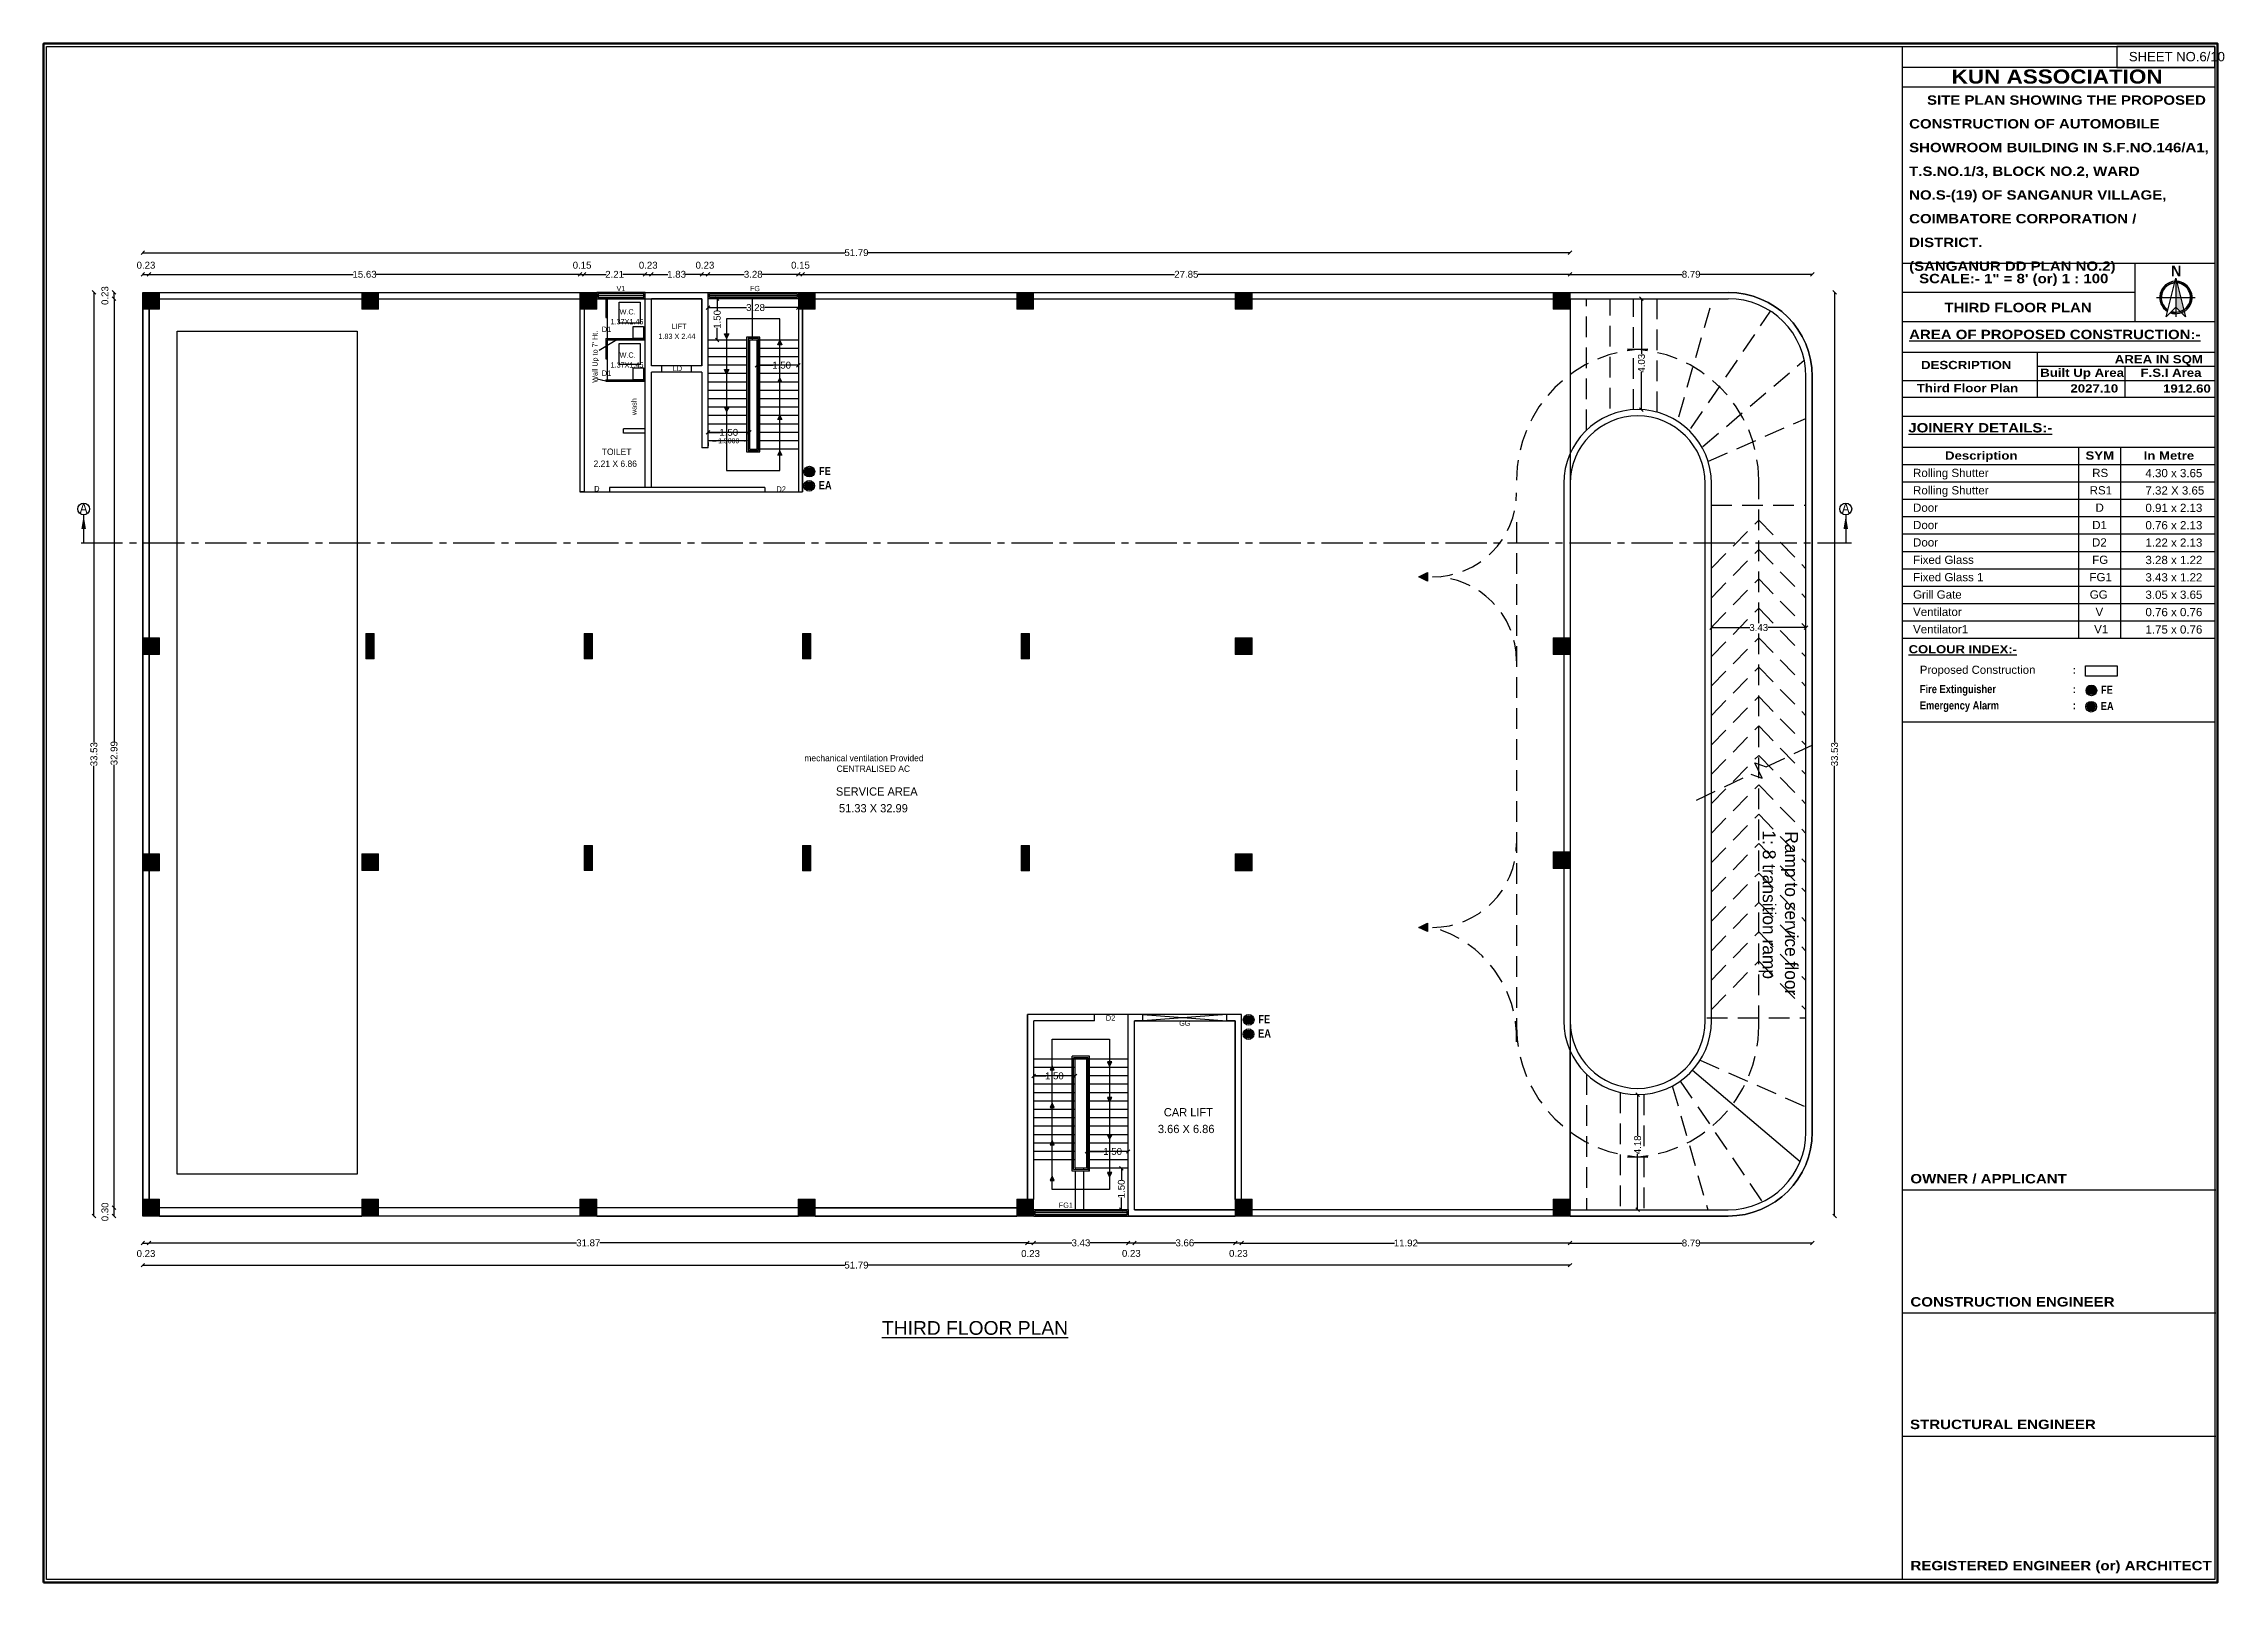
# Model space of a CAD drawing. Header units: metres. Extents: x 71870 to 72053, y 12512 to 13084.
# Drawn here: x 71907.3 to 71986.5, y 12655 to 12710.9 of the extents above; entities that cross this region are included whole.
import ezdxf

# ---------------------------------------------------------------- set-up
doc = ezdxf.new("R2010")
doc.units = ezdxf.units.M
doc.header["$MEASUREMENT"] = 0
for name, pattern in [('ACAD_ISO08W100', [36, 24, -3, 6, -3]), ('CENTER2', [1.125, 0.75, -0.125, 0.125, -0.125]), ('Dim Line', [0.375, 0.25, -0.125])]:
    doc.linetypes.add(name, pattern=pattern)
doc.layers.get('Defpoints').update_dxf_attribs({"color": 6, "lineweight": 0})
doc.layers.add('02_FB_WALL', color=7, linetype='Continuous', lineweight=30)
doc.layers.add('COL', color=1, linetype='Continuous', lineweight=18)
doc.layers.add('BLK_1_FLR_4_BLT_UP_AREA', color=52, linetype='Continuous', plot=False)
doc.layers.add('BLK_1_FLR_4_BLT_UP_AREA_DEDUCT', color=52, linetype='Continuous', plot=False)
for name, color, linetype in [('BLK_1_FLR_4_EXIT_WIDTH_STAIR', 1, 'Continuous'), ('BLK_1_FLR_4_LIFT_1', 30, 'Continuous'), ('BLK_1_FLR_4_LIFT_2', 30, 'Continuous'), ('BLK_1_FLR_4_ROOM_1', 2, 'Continuous'), ('BLK_1_FLR_4_ROOM_1_LIGHT_VENTILATION_1', 2, 'Continuous'), ('BLK_1_FLR_4_WASH', 55, 'Continuous'), ('BLK_1_FLR_4_WATER_CLOSET', 1, 'Continuous'), ('TOILET_VENTILATION', 6, 'Continuous')]:
    doc.layers.add(name, color=color, linetype=linetype)
doc.styles.add('bold', font='GOTHICB.TTF')
doc.styles.add('century Gothic', font='arial.ttf')
doc.styles.add('MtXpl_Arial_Black', font='')
doc.styles.get("Standard").update_dxf_attribs({"font": 'arial.ttf'})
doc.styles.add('TITLE', font='GOTHIC.TTF')
doc.styles.get('MtXpl_Arial_Black').set_extended_font_data('Arial Black')
doc.dimstyles.new('STAND', dxfattribs={"dimtxt": 0.25, "dimasz": 0.13, "dimexe": 0, "dimexo": 0, "dimgap": 0, "dimtad": 0, "dimzin": 0, "dimdsep": 46, "dimtxsty": 'century Gothic', "dimblk": 'OBLIQUE', "dimcen": 0.15, "dimse1": 1, "dimse2": 1, "dimclrd": 5, "dimclre": 7, "dimclrt": 5, "dimazin": 0, "dimtfac": 1, "dimtofl": 0, "dimtmove": 0, "dimatfit": 3, "dimfxl": 0, "dimtolj": 1, "dimtzin": 0, "dimlwd": -1, "dimlwe": -1, "dimarcsym": 0})
doc.dimstyles.get("Standard").update_dxf_attribs({"dimtxt": 0.18, "dimasz": 0.18, "dimexe": 0.18, "dimexo": 0.0625, "dimgap": 0.09, "dimtad": 0, "dimtih": 1, "dimtoh": 1, "dimdec": 4, "dimzin": 0, "dimdsep": 46, "dimtxsty": 'Standard', "dimcen": 0.09, "dimadec": 0, "dimazin": 0, "dimtfac": 1, "dimtdec": 4, "dimtofl": 0, "dimtmove": 0, "dimatfit": 3, "dimfxl": 0, "dimtolj": 1, "dimtzin": 0, "dimarcsym": 0})

msp = doc.modelspace()

# ---------------------------------------------------------------- texts
at = {"color": 7, "lineweight": 25, "ltscale": 0.3, "style": 'bold'}
msp.add_text('N', height=0.38923, rotation=180.0093507, dxfattribs=at).set_placement((71984.91209, 12702.84647))
at = {"style": 'TITLE'}
for s, p in [('1: 8 transition ramp', (71969.72236, 12682.34275)), ('Ramp to service floor', (71970.5286, 12682.30944))]:
    msp.add_text(s, height=0.4712496, rotation=270, dxfattribs=at).set_placement(p)
at = {"color": 7, "lineweight": 25, "attachment_point": 5}
for s, insert, char_height, width in [('SHEET NO.6/10', (71984.75019, 12710.42836), 0.34, 4.2485503), ('{\\LTHIRD FLOOR PLAN}', (71941.13745, 12664.27882), 0.5, 7.5551364)]:
    msp.add_mtext(s, dxfattribs=dict(at, insert=insert, char_height=char_height, width=width))
at = {"color": 7, "lineweight": 25, "attachment_point": 1, "line_spacing_factor": 1.519185, "style": 'MtXpl_Arial_Black'}
for s, insert, char_height, width in [('{\\C256;KUN ASSOCIATION }', (71976.57564, 12709.96273), 0.51, 16.2654081), ('{\\W4.29283;\\C256; \\W1;SITE PLAN SHOWING THE PROPOSED CONSTRUCTION OF AUTOMOBILE SHOWROOM BUILDING IN S.F.NO.146/A1, T.S.NO.1/3, BLOCK NO.2, WARD NO.S-(19) OF SANGANUR VILLAGE, COIMBATORE CORPORATION / DISTRICT. \\P(SANGANUR DD PLAN NO.2)}', (71975.03514, 12709.02337), 0.34, 10.8436054), ('{\\C256;SCALE:- 1" = 8\' (or) 1 : 100}', (71975.39748, 12702.54544), 0.34, 10.8436054), ('{\\C256;THIRD FLOOR PLAN}', (71976.31405, 12701.49406), 0.34, 10.8436054), ('{\\L\\C256;AREA OF PROPOSED CONSTRUCTION:-}', (71975.03514, 12700.51626), 0.34, 10.8436054)]:
    msp.add_mtext(s, dxfattribs=dict(at, insert=insert, char_height=char_height, width=width))
at = {"attachment_point": 1, "style": 'TITLE'}
for s, insert, char_height, width in [('V1', (71928.12884, 12702.1084), 0.19, 0.4813095), ('FG', (71932.97076, 12702.10837), 0.19, 0.4813095), ('1.37X1.45', (71927.91141, 12700.90375), 0.19, 1.6590334), ('W.C.', (71928.24076, 12701.26239), 0.19, 0.4813095), ('D1', (71927.59565, 12700.63208), 0.2, 1.6006521), ('1.83 X 2.44', (71929.65031, 12700.37272), 0.19, 1.6590334), ('LIFT', (71930.13127, 12700.73136), 0.19, 0.4813095), ('1.37X1.45', (71927.91141, 12699.33475), 0.19, 1.6590334), ('W.C.', (71928.24076, 12699.69338), 0.19, 0.4813095), ('D1', (71927.59565, 12699.03922), 0.2, 1.6006521), ('LD', (71930.16756, 12699.21444), 0.2, 1.6006521), ('TOILET', (71927.59477, 12696.20347), 0.23, 2.3560524), ('2.21 X 6.86', (71927.29666, 12695.76878), 0.23, 1.6006521), ('D', (71927.32047, 12694.84635), 0.2, 1.6006521), ('D2', (71933.93494, 12694.83159), 0.2, 1.6006521), ('{\\W9.268949; }mechanical ventilation Provided\\P{\\W7.65461;   }CENTRALISED AC', (71934.15343, 12685.08145), 0.23, 6.6482647), ('SERVICE AREA', (71936.09031, 12683.90513), 0.3, 2.9724017), ('51.33 X 32.99', (71936.20154, 12683.29703), 0.3, 2.5770123), ('D2', (71945.88568, 12675.63288), 0.2, 1.6006521), ('GG', (71948.54646, 12675.43748), 0.19, 0.4813095), ('3.66 X 6.86', (71947.77489, 12671.65491), 0.3, 2.1209546), ('CAR LIFT', (71947.98986, 12672.26301), 0.3, 2.0544002), ('FG1', (71944.17772, 12668.8335), 0.19, 0.4813095), ('FG1', (71944.17772, 12668.83348), 0.19, 0.4813095)]:
    msp.add_mtext(s, dxfattribs=dict(at, insert=insert, char_height=char_height, width=width))
at = {"char_height": 0.19, "attachment_point": 1, "rotation": 90, "style": 'TITLE'}
for s, insert, width in [("Wall Up to 7' Ht.", (71927.25227, 12698.59142), 2.0436829), ('wash', (71928.66894, 12697.41775), 0.4813095)]:
    msp.add_mtext(s, dxfattribs=dict(at, insert=insert, width=width))
at = {"lineweight": 25, "attachment_point": 1}
for s, width, insert, char_height in [('{\\fArial Black|b0|i0|c0|p34;DESCRIPTION}', 13.7588778, (71975.46527, 12699.3867), 0.3001138), ('{\\fArial Black|b0|i0|c0|p34;AREA IN SQM}', 13.7588778, (71982.49545, 12699.59694), 0.3001138), ('{\\fArial Black|b0|i0|c0|p34;Third Floor Plan}', 13.7588778, (71975.31205, 12698.54935), 0.3001138), ('{\\fArial Black|b0|i0|c0|p34;Built Up Area}', 13.7588778, (71979.79179, 12699.10686), 0.3001138), ('{\\fArial Black|b0|i0|c0|p34;2027.10}', 2.8698399, (71980.8858, 12698.53833), 0.3001138), ('{\\fArial Black|b0|i0|c0|p34;F.S.I Area}', 13.7588778, (71983.42883, 12699.10686), 0.3001138), ('{\\fArial Black|b0|i0|c0|p34;1912.60}', 13.7588778, (71984.24661, 12698.53316), 0.3001138), ('{\\fArial Black|b0|i0|c0|p34;Description}', 13.7588778, (71976.33764, 12696.09966), 0.2989123), ('{\\fArial Black|b0|i0|c0|p34;SYM}', 13.7588778, (71981.4346, 12696.09966), 0.2989123), ('{\\fArial Black|b0|i0|c0|p34;In Metre}', 13.7588778, (71983.54417, 12696.09966), 0.2989123), ('Rolling Shutter', 13.7588778, (71975.17754, 12695.46907), 0.2989123), ('RS', 13.7588778, (71981.67778, 12695.46907), 0.298912), ('4.30 x 3.65', 13.7588778, (71983.60863, 12695.4622), 0.2989123), ('Rolling Shutter', 13.7588778, (71975.17754, 12694.83848), 0.2989123), ('RS1', 13.7588778, (71981.58462, 12694.83848), 0.298912), ('7.32 X 3.65', 13.7588778, (71983.60863, 12694.83162), 0.2989123), ('Door', 13.7588778, (71975.17754, 12694.2079), 0.298912), ('D', 13.7588778, (71981.79767, 12694.2079), 0.29891), ('0.91 x 2.13', 13.7588778, (71983.60863, 12694.20103), 0.2989123), ('Door', 13.7588778, (71975.17754, 12693.57731), 0.298912), ('Door', 13.7588778, (71975.17754, 12692.94673), 0.298912), ('D2', 13.7588778, (71981.67098, 12692.94673), 0.298912), ('D1', 13.7588778, (71981.67778, 12693.57731), 0.298912), ('0.76 x 2.13', 13.7588778, (71983.60863, 12693.57044), 0.2989123), ('1.22 x 2.13', 13.7588778, (71983.60863, 12692.93986), 0.2989123), ('Fixed Glass ', 13.7588778, (71975.17754, 12692.31614), 0.2989123), ('FG', 13.7588778, (71981.67778, 12692.31614), 0.298912), ('3.28 x 1.22', 13.7588778, (71983.60863, 12692.30927), 0.2989123), ('Fixed Glass 1', 13.7588778, (71975.17754, 12691.68555), 0.2989123), ('FG1', 13.7588778, (71981.57821, 12691.68555), 0.298912), ('3.43 x 1.22', 13.7588778, (71983.60863, 12691.67869), 0.2989123), ('Grill Gate', 13.7588778, (71975.17754, 12691.05497), 0.298912), ('GG', 13.7588778, (71981.58796, 12691.05497), 0.298912), ('3.05 x 3.65', 13.7588778, (71983.60863, 12691.0481), 0.2989123), ('Ventilator ', 13.7588778, (71975.17754, 12690.42438), 0.2989123), ('Ventilator1 ', 13.7588778, (71975.17754, 12689.7938), 0.2989123), ('V1', 13.7588778, (71981.74866, 12689.7938), 0.298912), ('V', 13.7588778, (71981.79767, 12690.42438), 0.29891), ('0.76 x 0.76', 13.7588778, (71983.60863, 12690.41751), 0.2989123), ('1.75 x 0.76', 13.7588778, (71983.60863, 12689.78693), 0.2989123), ('{\\fArial Black|b0|i0|c0|p34;\\LCOLOUR INDEX:-}', 13.7588778, (71975.01643, 12689.06646), 0.2950098), ('Proposed Construction', 13.7588778, (71975.4233, 12688.32147), 0.2950098), ('{\\fArial Narrow|b1|i0|c0|p34;:}', 13.7588778, (71980.97654, 12688.32147), 0.2950098), ('{\\fArial Narrow|b1|i0|c0|p34;Fire Extinguisher}', 13.7588778, (71975.4233, 12687.62044), 0.2950098), ('{\\fArial Narrow|b1|i0|c0|p34;:}', 13.7588778, (71980.97654, 12687.62044), 0.2950098), ('{\\fArial Narrow|b1|i0|c0|p34;FE}', 13.7588778, (71981.99305, 12687.59527), 0.2950098), ('{\\fArial Narrow|b1|i0|c0|p34;Emergency Alarm }', 13.7588778, (71975.4233, 12687.02855), 0.2950098), ('{\\fArial Narrow|b1|i0|c0|p34;:}', 13.7588778, (71980.97654, 12687.02855), 0.2950098), ('{\\fArial Narrow|b1|i0|c0|p34;EA}', 13.7588778, (71981.98619, 12687.00338), 0.2950098), ('{\\fArial Black|b0|i0|c0|p34;OWNER / APPLICANT}', 25.8405627, (71975.08061, 12669.87085), 0.3417564), ('{\\fArial Black|b0|i0|c0|p34;CONSTRUCTION ENGINEER}', 25.8405627, (71975.08061, 12665.40104), 0.3417564), ('{\\fArial Black|b0|i0|c0|p34;STRUCTURAL ENGINEER}', 27.3981805, (71975.06681, 12660.9527), 0.3417564), ('{\\fArial Black|b0|i0|c0|p34;REGISTERED ENGINEER (or) ARCHITECT}', 44.0336151, (71975.0833, 12655.82479), 0.3417564)]:
    msp.add_mtext_dynamic_manual_height_columns(s, width=width, gutter_width=6.01629, heights=[0], dxfattribs=dict(at, insert=insert, char_height=char_height))
at = {"color": 7, "lineweight": 25, "insert": (71975.00534, 12697.12961), "char_height": 0.34, "attachment_point": 1, "line_spacing_factor": 1.519185, "style": 'MtXpl_Arial_Black'}
msp.add_mtext_dynamic_manual_height_columns('{\\fArial Black|b0|i0|c0|p34;\\LJOINERY DETAILS:-}', width=13.7588778, gutter_width=6.01629, heights=[0], dxfattribs=at)
at = {"color": 33, "lineweight": 25, "char_height": 0.2950098, "attachment_point": 1}
for s, insert in [('{\\fArial Narrow|b1|i0|c0|p34;FE}', (71935.47267, 12695.53808)), ('{\\fArial Narrow|b1|i0|c0|p34;EA}', (71935.46581, 12695.0201)), ('{\\fArial Narrow|b1|i0|c0|p34;FE}', (71951.41456, 12675.63659)), ('{\\fArial Narrow|b1|i0|c0|p34;EA}', (71951.40771, 12675.11861))]:
    msp.add_mtext_dynamic_manual_height_columns(s, width=13.7588778, gutter_width=6.01629, heights=[0], dxfattribs=dict(at, insert=insert))
at = {"color": 1, "linetype": 'Continuous', "lineweight": 25, "ltscale": 2, "char_height": 0.3429, "attachment_point": 1}
for insert in [(71908.65468, 12694.2128), (71972.59632, 12694.2128)]:
    msp.add_mtext_dynamic_manual_height_columns('{\\fTahoma|b0|i0|c0|p34;A}', width=1547.5845061, gutter_width=1, heights=[0], dxfattribs=dict(at, insert=insert))

# ---------------------------------------------------------------- blocks, each defined once
blk = doc.blocks.new('*U3')
at = {"layer": 'COL'}
h = blk.add_hatch(color=8, dxfattribs=at)
h.dxf.hatch_style = 1
h.paths.add_polyline_path([(2704.9, 761), (2704.9, 737), (2680.9, 737), (2680.9, 761)])
at = {"layer": 'COL', "ltscale": 0.02}
blk.add_lwpolyline([(2704.9, 761), (2704.9, 737), (2680.9, 737), (2680.9, 761)], close=True, dxfattribs=at)
blk = doc.blocks.new('A$C493907E4')
at = {"layer": 'COL'}
h = blk.add_hatch(color=8, dxfattribs=at)
h.dxf.hatch_style = 1
h.paths.add_polyline_path([(12, 36), (12, 0), (0, 0), (0, 36)])
at = {"layer": 'COL', "ltscale": 0.02}
blk.add_lwpolyline([(12, 36), (12, 0), (0, 0), (0, 36)], close=True, dxfattribs=at)
blk = doc.blocks.new('arrowww')
at = {"layer": '02_FB_WALL'}
h = blk.add_hatch(color=252, dxfattribs=at)
h.dxf.hatch_style = 1
h.paths.add_polyline_path([(156792.6, 14158.6), (156780.6, 14164.6), (156792.6, 14170.6)])
at = {"layer": '02_FB_WALL', "color": 252}
blk.add_lwpolyline([(156792.6, 14158.6), (156780.6, 14164.6), (156792.6, 14170.6)], close=True, dxfattribs=at)
blk = doc.blocks.new('_Oblique')
at = {"color": 0, "linetype": 'ByBlock', "lineweight": -2}
blk.add_line((-0.5, -0.5), (0.5, 0.5), dxfattribs=at)
blk = doc.blocks.new('*D468')
at = {"color": 5}
for p, q in [((71933.229, 12699.229), (71933.808, 12699.229)), ((71934.729, 12699.229), (71934.433, 12699.229))]:
    blk.add_line(p, q, dxfattribs=at)
at = {"layer": 'Defpoints', "color": 0, "lineweight": 25}
for p in [(71933.229, 12699.229), (71934.729, 12699.229), (71934.729, 12699.229)]:
    blk.add_point(p, dxfattribs=at)
at = {"color": 5, "xscale": 0.13, "yscale": 0.13, "zscale": 0.13, "rotation": 180}
blk.add_blockref('_Oblique', (71933.229, 12699.229), dxfattribs=at)
at = {"color": 5, "xscale": 0.13, "yscale": 0.13, "zscale": 0.13}
blk.add_blockref('_Oblique', (71934.729, 12699.229), dxfattribs=at)
at = {"color": 5, "insert": (71934.121, 12699.229), "char_height": 0.25, "attachment_point": 5, "style": 'century Gothic'}
blk.add_mtext('\\A1;1.50', dxfattribs=at)
blk = doc.blocks.new('*D469')
at = {"color": 5}
for p, q in [((71931.452, 12696.79), (71931.89, 12696.79)), ((71932.952, 12696.79), (71932.515, 12696.79))]:
    blk.add_line(p, q, dxfattribs=at)
at = {"layer": 'Defpoints', "color": 0, "lineweight": 25}
for p in [(71931.452, 12696.79), (71932.952, 12696.79), (71932.952, 12696.79)]:
    blk.add_point(p, dxfattribs=at)
at = {"color": 5, "xscale": 0.13, "yscale": 0.13, "zscale": 0.13, "rotation": 180}
blk.add_blockref('_Oblique', (71931.452, 12696.79), dxfattribs=at)
at = {"color": 5, "xscale": 0.13, "yscale": 0.13, "zscale": 0.13}
blk.add_blockref('_Oblique', (71932.952, 12696.79), dxfattribs=at)
at = {"color": 5, "insert": (71932.202, 12696.79), "char_height": 0.25, "attachment_point": 5, "style": 'century Gothic'}
blk.add_mtext('\\A1;1.50', dxfattribs=at)
blk = doc.blocks.new('*D470')
at = {"color": 5}
for p, q in [((71931.783, 12701.643), (71931.783, 12701.206)), ((71931.783, 12700.143), (71931.783, 12700.581))]:
    blk.add_line(p, q, dxfattribs=at)
at = {"layer": 'Defpoints', "color": 0, "lineweight": 25}
for p in [(71931.783, 12701.643), (71931.783, 12701.643), (71931.783, 12700.143)]:
    blk.add_point(p, dxfattribs=at)
at = {"color": 5, "xscale": 0.13, "yscale": 0.13, "zscale": 0.13}
for p, rotation in [((71931.783, 12701.643), 90), ((71931.783, 12700.143), 270)]:
    blk.add_blockref('_Oblique', p, dxfattribs=dict(at, rotation=rotation))
at = {"color": 5, "insert": (71931.783, 12700.893), "char_height": 0.25, "attachment_point": 5, "rotation": 90, "style": 'century Gothic'}
blk.add_mtext('\\A1;1.50', dxfattribs=at)
blk = doc.blocks.new('*D466')
at = {"color": 5}
for p, q in [((71931.452, 12701.322), (71932.849, 12701.322)), ((71934.729, 12701.322), (71933.499, 12701.322))]:
    blk.add_line(p, q, dxfattribs=at)
at = {"layer": 'Defpoints', "color": 0, "lineweight": 25}
for p in [(71931.452, 12701.326), (71934.729, 12701.322), (71934.729, 12701.262)]:
    blk.add_point(p, dxfattribs=at)
at = {"color": 5, "xscale": 0.13, "yscale": 0.13, "zscale": 0.13, "rotation": 180}
blk.add_blockref('_Oblique', (71931.452, 12701.322), dxfattribs=at)
at = {"color": 5, "xscale": 0.13, "yscale": 0.13, "zscale": 0.13}
blk.add_blockref('_Oblique', (71934.729, 12701.322), dxfattribs=at)
at = {"color": 5, "insert": (71933.174, 12701.322), "char_height": 0.25, "attachment_point": 5, "style": 'century Gothic'}
blk.add_mtext('\\A1;3.28', dxfattribs=at)
blk = doc.blocks.new('*D471')
at = {"color": 5}
for p, q in [((71943.267, 12673.431), (71943.704, 12673.431)), ((71944.767, 12673.431), (71944.329, 12673.431))]:
    blk.add_line(p, q, dxfattribs=at)
at = {"layer": 'Defpoints', "color": 0, "lineweight": 25}
for p in [(71943.267, 12673.431), (71944.767, 12673.431), (71944.767, 12673.431)]:
    blk.add_point(p, dxfattribs=at)
at = {"color": 5, "xscale": 0.13, "yscale": 0.13, "zscale": 0.13, "rotation": 180}
blk.add_blockref('_Oblique', (71943.267, 12673.431), dxfattribs=at)
at = {"color": 5, "xscale": 0.13, "yscale": 0.13, "zscale": 0.13}
blk.add_blockref('_Oblique', (71944.767, 12673.431), dxfattribs=at)
at = {"color": 5, "insert": (71944.017, 12673.431), "char_height": 0.25, "attachment_point": 5, "style": 'century Gothic'}
blk.add_mtext('\\A1;1.50', dxfattribs=at)
blk = doc.blocks.new('*D472')
at = {"color": 5}
for p, q in [((71945.196, 12670.688), (71945.819, 12670.688)), ((71946.696, 12670.688), (71946.444, 12670.688))]:
    blk.add_line(p, q, dxfattribs=at)
at = {"layer": 'Defpoints', "color": 0, "lineweight": 25}
for p in [(71945.196, 12670.688), (71946.696, 12670.688), (71946.696, 12670.688)]:
    blk.add_point(p, dxfattribs=at)
at = {"color": 5, "xscale": 0.13, "yscale": 0.13, "zscale": 0.13, "rotation": 180}
blk.add_blockref('_Oblique', (71945.196, 12670.688), dxfattribs=at)
at = {"color": 5, "xscale": 0.13, "yscale": 0.13, "zscale": 0.13}
blk.add_blockref('_Oblique', (71946.696, 12670.688), dxfattribs=at)
at = {"color": 5, "insert": (71946.132, 12670.688), "char_height": 0.25, "attachment_point": 5, "style": 'century Gothic'}
blk.add_mtext('\\A1;1.50', dxfattribs=at)
blk = doc.blocks.new('*D473')
at = {"color": 5}
for p, q in [((71946.448, 12670.078), (71946.448, 12669.641)), ((71946.448, 12668.578), (71946.448, 12669.016))]:
    blk.add_line(p, q, dxfattribs=at)
at = {"layer": 'Defpoints', "color": 0, "lineweight": 25}
for p in [(71946.448, 12670.078), (71946.448, 12668.578), (71946.448, 12668.578)]:
    blk.add_point(p, dxfattribs=at)
at = {"color": 5, "xscale": 0.13, "yscale": 0.13, "zscale": 0.13}
for p, rotation in [((71946.448, 12670.078), 90), ((71946.448, 12668.578), 270)]:
    blk.add_blockref('_Oblique', p, dxfattribs=dict(at, rotation=rotation))
at = {"color": 5, "insert": (71946.448, 12669.328), "char_height": 0.25, "attachment_point": 5, "rotation": 90, "style": 'century Gothic'}
blk.add_mtext('\\A1;1.50', dxfattribs=at)
blk = doc.blocks.new('*D474')
at = {"color": 5}
blk.add_line((71910.94, 12702.528), (71911.169, 12702.528), dxfattribs=at)
at = {"layer": 'Defpoints', "color": 0, "lineweight": 25}
for p in [(71911.169, 12702.528), (71910.94, 12701.872), (71911.169, 12701.262)]:
    blk.add_point(p, dxfattribs=at)
at = {"color": 5, "xscale": 0.13, "yscale": 0.13, "zscale": 0.13, "rotation": 180}
blk.add_blockref('_Oblique', (71910.94, 12702.528), dxfattribs=at)
at = {"color": 5, "xscale": 0.13, "yscale": 0.13, "zscale": 0.13}
blk.add_blockref('_Oblique', (71911.169, 12702.528), dxfattribs=at)
at = {"color": 5, "insert": (71911.055, 12702.858), "char_height": 0.25, "attachment_point": 5, "style": 'century Gothic'}
blk.add_mtext('\\A1;0.23', dxfattribs=at)
blk = doc.blocks.new('*D475')
at = {"color": 5}
for p, q in [((71911.169, 12702.528), (71918.576, 12702.528)), ((71926.804, 12702.528), (71919.397, 12702.528))]:
    blk.add_line(p, q, dxfattribs=at)
at = {"layer": 'Defpoints', "color": 0, "lineweight": 25}
for p in [(71926.804, 12702.528), (71926.804, 12701.872), (71911.169, 12701.262)]:
    blk.add_point(p, dxfattribs=at)
at = {"color": 5, "xscale": 0.13, "yscale": 0.13, "zscale": 0.13, "rotation": 180}
blk.add_blockref('_Oblique', (71911.169, 12702.528), dxfattribs=at)
at = {"color": 5, "xscale": 0.13, "yscale": 0.13, "zscale": 0.13}
blk.add_blockref('_Oblique', (71926.804, 12702.528), dxfattribs=at)
at = {"color": 5, "insert": (71918.987, 12702.528), "char_height": 0.25, "attachment_point": 5, "style": 'century Gothic'}
blk.add_mtext('\\A1;15.63', dxfattribs=at)
blk = doc.blocks.new('*D476')
at = {"color": 5}
blk.add_line((71926.804, 12702.528), (71926.956, 12702.528), dxfattribs=at)
at = {"layer": 'Defpoints', "color": 0, "lineweight": 25}
for p in [(71926.956, 12702.528), (71926.804, 12701.872), (71926.956, 12701.262)]:
    blk.add_point(p, dxfattribs=at)
at = {"color": 5, "xscale": 0.13, "yscale": 0.13, "zscale": 0.13, "rotation": 180}
blk.add_blockref('_Oblique', (71926.804, 12702.528), dxfattribs=at)
at = {"color": 5, "xscale": 0.13, "yscale": 0.13, "zscale": 0.13}
blk.add_blockref('_Oblique', (71926.956, 12702.528), dxfattribs=at)
at = {"color": 5, "insert": (71926.88, 12702.858), "char_height": 0.25, "attachment_point": 5, "style": 'century Gothic'}
blk.add_mtext('\\A1;0.15', dxfattribs=at)
blk = doc.blocks.new('*D477')
at = {"color": 5}
for p, q in [((71926.956, 12702.528), (71927.759, 12702.528)), ((71929.166, 12702.528), (71928.364, 12702.528))]:
    blk.add_line(p, q, dxfattribs=at)
at = {"layer": 'Defpoints', "color": 0, "lineweight": 25}
for p in [(71929.166, 12702.528), (71929.166, 12701.643), (71926.956, 12701.262)]:
    blk.add_point(p, dxfattribs=at)
at = {"color": 5, "xscale": 0.13, "yscale": 0.13, "zscale": 0.13, "rotation": 180}
blk.add_blockref('_Oblique', (71926.956, 12702.528), dxfattribs=at)
at = {"color": 5, "xscale": 0.13, "yscale": 0.13, "zscale": 0.13}
blk.add_blockref('_Oblique', (71929.166, 12702.528), dxfattribs=at)
at = {"color": 5, "insert": (71928.061, 12702.528), "char_height": 0.25, "attachment_point": 5, "style": 'century Gothic'}
blk.add_mtext('\\A1;2.21', dxfattribs=at)
blk = doc.blocks.new('*D478')
at = {"color": 5}
blk.add_line((71929.166, 12702.528), (71929.395, 12702.528), dxfattribs=at)
at = {"layer": 'Defpoints', "color": 0, "lineweight": 25}
for p in [(71929.395, 12702.528), (71929.166, 12701.643), (71929.395, 12701.643)]:
    blk.add_point(p, dxfattribs=at)
at = {"color": 5, "xscale": 0.13, "yscale": 0.13, "zscale": 0.13, "rotation": 180}
blk.add_blockref('_Oblique', (71929.166, 12702.528), dxfattribs=at)
at = {"color": 5, "xscale": 0.13, "yscale": 0.13, "zscale": 0.13}
blk.add_blockref('_Oblique', (71929.395, 12702.528), dxfattribs=at)
at = {"color": 5, "insert": (71929.28, 12702.858), "char_height": 0.25, "attachment_point": 5, "style": 'century Gothic'}
blk.add_mtext('\\A1;0.23', dxfattribs=at)
blk = doc.blocks.new('*D479')
at = {"color": 5}
for p, q in [((71929.395, 12702.528), (71929.996, 12702.528)), ((71931.224, 12702.528), (71930.622, 12702.528))]:
    blk.add_line(p, q, dxfattribs=at)
at = {"layer": 'Defpoints', "color": 0, "lineweight": 25}
for p in [(71931.224, 12702.528), (71929.395, 12701.643), (71931.224, 12701.643)]:
    blk.add_point(p, dxfattribs=at)
at = {"color": 5, "xscale": 0.13, "yscale": 0.13, "zscale": 0.13, "rotation": 180}
blk.add_blockref('_Oblique', (71929.395, 12702.528), dxfattribs=at)
at = {"color": 5, "xscale": 0.13, "yscale": 0.13, "zscale": 0.13}
blk.add_blockref('_Oblique', (71931.224, 12702.528), dxfattribs=at)
at = {"color": 5, "insert": (71930.309, 12702.528), "char_height": 0.25, "attachment_point": 5, "style": 'century Gothic'}
blk.add_mtext('\\A1;1.83', dxfattribs=at)
blk = doc.blocks.new('*D480')
at = {"color": 5}
blk.add_line((71931.224, 12702.528), (71931.452, 12702.528), dxfattribs=at)
at = {"layer": 'Defpoints', "color": 0, "lineweight": 25}
for p in [(71931.452, 12702.528), (71931.224, 12701.643), (71931.452, 12701.643)]:
    blk.add_point(p, dxfattribs=at)
at = {"color": 5, "xscale": 0.13, "yscale": 0.13, "zscale": 0.13, "rotation": 180}
blk.add_blockref('_Oblique', (71931.224, 12702.528), dxfattribs=at)
at = {"color": 5, "xscale": 0.13, "yscale": 0.13, "zscale": 0.13}
blk.add_blockref('_Oblique', (71931.452, 12702.528), dxfattribs=at)
at = {"color": 5, "insert": (71931.338, 12702.858), "char_height": 0.25, "attachment_point": 5, "style": 'century Gothic'}
blk.add_mtext('\\A1;0.23', dxfattribs=at)
blk = doc.blocks.new('*D481')
at = {"color": 5}
for p, q in [((71931.452, 12702.528), (71932.766, 12702.528)), ((71934.729, 12702.528), (71933.415, 12702.528))]:
    blk.add_line(p, q, dxfattribs=at)
at = {"layer": 'Defpoints', "color": 0, "lineweight": 25}
for p in [(71934.729, 12702.528), (71931.452, 12701.643), (71934.729, 12701.262)]:
    blk.add_point(p, dxfattribs=at)
at = {"color": 5, "xscale": 0.13, "yscale": 0.13, "zscale": 0.13, "rotation": 180}
blk.add_blockref('_Oblique', (71931.452, 12702.528), dxfattribs=at)
at = {"color": 5, "xscale": 0.13, "yscale": 0.13, "zscale": 0.13}
blk.add_blockref('_Oblique', (71934.729, 12702.528), dxfattribs=at)
at = {"color": 5, "insert": (71933.09, 12702.528), "char_height": 0.25, "attachment_point": 5, "style": 'century Gothic'}
blk.add_mtext('\\A1;3.28', dxfattribs=at)
blk = doc.blocks.new('*D482')
at = {"color": 5}
blk.add_line((71934.729, 12702.528), (71934.881, 12702.528), dxfattribs=at)
at = {"layer": 'Defpoints', "color": 0, "lineweight": 25}
for p in [(71934.881, 12702.528), (71934.729, 12701.262), (71934.881, 12701.262)]:
    blk.add_point(p, dxfattribs=at)
at = {"color": 5, "xscale": 0.13, "yscale": 0.13, "zscale": 0.13, "rotation": 180}
blk.add_blockref('_Oblique', (71934.729, 12702.528), dxfattribs=at)
at = {"color": 5, "xscale": 0.13, "yscale": 0.13, "zscale": 0.13}
blk.add_blockref('_Oblique', (71934.881, 12702.528), dxfattribs=at)
at = {"color": 5, "insert": (71934.805, 12702.858), "char_height": 0.25, "attachment_point": 5, "style": 'century Gothic'}
blk.add_mtext('\\A1;0.15', dxfattribs=at)
blk = doc.blocks.new('*D483')
at = {"color": 5}
for p, q in [((71934.881, 12702.528), (71948.381, 12702.528)), ((71962.731, 12702.528), (71949.231, 12702.528))]:
    blk.add_line(p, q, dxfattribs=at)
at = {"layer": 'Defpoints', "color": 0, "lineweight": 25}
for p in [(71962.731, 12702.528), (71962.731, 12701.872), (71934.881, 12701.262)]:
    blk.add_point(p, dxfattribs=at)
at = {"color": 5, "xscale": 0.13, "yscale": 0.13, "zscale": 0.13, "rotation": 180}
blk.add_blockref('_Oblique', (71934.881, 12702.528), dxfattribs=at)
at = {"color": 5, "xscale": 0.13, "yscale": 0.13, "zscale": 0.13}
blk.add_blockref('_Oblique', (71962.731, 12702.528), dxfattribs=at)
at = {"color": 5, "insert": (71948.806, 12702.528), "char_height": 0.25, "attachment_point": 5, "style": 'century Gothic'}
blk.add_mtext('\\A1;27.85', dxfattribs=at)
blk = doc.blocks.new('*D484')
at = {"color": 5}
for p, q in [((71962.731, 12702.528), (71966.8, 12702.528)), ((71971.519, 12702.528), (71967.45, 12702.528))]:
    blk.add_line(p, q, dxfattribs=at)
at = {"layer": 'Defpoints', "color": 0, "lineweight": 25}
for p in [(71971.519, 12702.528), (71962.731, 12701.872), (71971.519, 12698.824)]:
    blk.add_point(p, dxfattribs=at)
at = {"color": 5, "xscale": 0.13, "yscale": 0.13, "zscale": 0.13, "rotation": 180}
blk.add_blockref('_Oblique', (71962.731, 12702.528), dxfattribs=at)
at = {"color": 5, "xscale": 0.13, "yscale": 0.13, "zscale": 0.13}
blk.add_blockref('_Oblique', (71971.519, 12702.528), dxfattribs=at)
at = {"color": 5, "insert": (71967.125, 12702.528), "char_height": 0.25, "attachment_point": 5, "style": 'century Gothic'}
blk.add_mtext('\\A1;8.79', dxfattribs=at)
blk = doc.blocks.new('*D485')
at = {"color": 5}
for p, q in [((71910.94, 12703.314), (71936.414, 12703.314)), ((71962.731, 12703.314), (71937.258, 12703.314))]:
    blk.add_line(p, q, dxfattribs=at)
at = {"layer": 'Defpoints', "color": 0, "lineweight": 25}
for p in [(71910.94, 12703.314), (71910.94, 12701.872), (71962.731, 12701.872)]:
    blk.add_point(p, dxfattribs=at)
at = {"color": 5, "xscale": 0.13, "yscale": 0.13, "zscale": 0.13, "rotation": 180}
blk.add_blockref('_Oblique', (71910.94, 12703.314), dxfattribs=at)
at = {"color": 5, "xscale": 0.13, "yscale": 0.13, "zscale": 0.13}
blk.add_blockref('_Oblique', (71962.731, 12703.314), dxfattribs=at)
at = {"color": 5, "insert": (71936.836, 12703.314), "char_height": 0.25, "attachment_point": 5, "style": 'century Gothic'}
blk.add_mtext('\\A1;51.79', dxfattribs=at)
blk = doc.blocks.new('*D486')
at = {"color": 5}
blk.add_line((71910.94, 12667.364), (71911.169, 12667.364), dxfattribs=at)
at = {"layer": 'Defpoints', "color": 0, "lineweight": 25}
for p in [(71911.169, 12668.953), (71910.94, 12668.344), (71911.169, 12667.364)]:
    blk.add_point(p, dxfattribs=at)
at = {"color": 5, "xscale": 0.13, "yscale": 0.13, "zscale": 0.13, "rotation": 180}
blk.add_blockref('_Oblique', (71910.94, 12667.364), dxfattribs=at)
at = {"color": 5, "xscale": 0.13, "yscale": 0.13, "zscale": 0.13}
blk.add_blockref('_Oblique', (71911.169, 12667.364), dxfattribs=at)
at = {"color": 5, "insert": (71911.055, 12666.981), "char_height": 0.25, "attachment_point": 5, "style": 'century Gothic'}
blk.add_mtext('\\A1;0.23', dxfattribs=at)
blk = doc.blocks.new('*D487')
at = {"color": 5}
for p, q in [((71911.169, 12667.37), (71926.682, 12667.37)), ((71943.038, 12667.37), (71927.525, 12667.37))]:
    blk.add_line(p, q, dxfattribs=at)
at = {"layer": 'Defpoints', "color": 0, "lineweight": 25}
for p in [(71911.169, 12668.953), (71943.038, 12668.953), (71943.038, 12667.37)]:
    blk.add_point(p, dxfattribs=at)
at = {"color": 5, "xscale": 0.13, "yscale": 0.13, "zscale": 0.13, "rotation": 180}
blk.add_blockref('_Oblique', (71911.169, 12667.37), dxfattribs=at)
at = {"color": 5, "xscale": 0.13, "yscale": 0.13, "zscale": 0.13}
blk.add_blockref('_Oblique', (71943.038, 12667.37), dxfattribs=at)
at = {"color": 5, "insert": (71927.104, 12667.37), "char_height": 0.25, "attachment_point": 5, "style": 'century Gothic'}
blk.add_mtext('\\A1;31.87', dxfattribs=at)
blk = doc.blocks.new('*D488')
at = {"color": 5}
blk.add_line((71943.038, 12667.364), (71943.267, 12667.364), dxfattribs=at)
at = {"layer": 'Defpoints', "color": 0, "lineweight": 25}
for p in [(71943.038, 12668.953), (71943.267, 12668.947), (71943.267, 12667.364)]:
    blk.add_point(p, dxfattribs=at)
at = {"color": 5, "xscale": 0.13, "yscale": 0.13, "zscale": 0.13, "rotation": 180}
blk.add_blockref('_Oblique', (71943.038, 12667.364), dxfattribs=at)
at = {"color": 5, "xscale": 0.13, "yscale": 0.13, "zscale": 0.13}
blk.add_blockref('_Oblique', (71943.267, 12667.364), dxfattribs=at)
at = {"color": 5, "insert": (71943.153, 12666.981), "char_height": 0.25, "attachment_point": 5, "style": 'century Gothic'}
blk.add_mtext('\\A1;0.23', dxfattribs=at)
blk = doc.blocks.new('*D489')
at = {"color": 5}
for p, q in [((71943.267, 12667.37), (71944.657, 12667.37)), ((71946.696, 12667.37), (71945.306, 12667.37))]:
    blk.add_line(p, q, dxfattribs=at)
at = {"layer": 'Defpoints', "color": 0, "lineweight": 25}
for p in [(71943.267, 12668.947), (71946.696, 12668.344), (71946.696, 12667.37)]:
    blk.add_point(p, dxfattribs=at)
at = {"color": 5, "xscale": 0.13, "yscale": 0.13, "zscale": 0.13, "rotation": 180}
blk.add_blockref('_Oblique', (71943.267, 12667.37), dxfattribs=at)
at = {"color": 5, "xscale": 0.13, "yscale": 0.13, "zscale": 0.13}
blk.add_blockref('_Oblique', (71946.696, 12667.37), dxfattribs=at)
at = {"color": 5, "insert": (71944.981, 12667.37), "char_height": 0.25, "attachment_point": 5, "style": 'century Gothic'}
blk.add_mtext('\\A1;3.43', dxfattribs=at)
blk = doc.blocks.new('*D490')
at = {"color": 5}
blk.add_line((71946.696, 12667.37), (71946.924, 12667.37), dxfattribs=at)
at = {"layer": 'Defpoints', "color": 0, "lineweight": 25}
for p in [(71946.924, 12668.572), (71946.696, 12668.344), (71946.924, 12667.37)]:
    blk.add_point(p, dxfattribs=at)
at = {"color": 5, "xscale": 0.13, "yscale": 0.13, "zscale": 0.13, "rotation": 180}
blk.add_blockref('_Oblique', (71946.696, 12667.37), dxfattribs=at)
at = {"color": 5, "xscale": 0.13, "yscale": 0.13, "zscale": 0.13}
blk.add_blockref('_Oblique', (71946.924, 12667.37), dxfattribs=at)
at = {"color": 5, "insert": (71946.81, 12666.987), "char_height": 0.25, "attachment_point": 5, "style": 'century Gothic'}
blk.add_mtext('\\A1;0.23', dxfattribs=at)
blk = doc.blocks.new('*D491')
at = {"color": 5}
for p, q in [((71946.924, 12667.37), (71948.429, 12667.37)), ((71950.582, 12667.37), (71949.078, 12667.37))]:
    blk.add_line(p, q, dxfattribs=at)
at = {"layer": 'Defpoints', "color": 0, "lineweight": 25}
for p in [(71946.924, 12668.572), (71950.582, 12668.344), (71950.582, 12667.37)]:
    blk.add_point(p, dxfattribs=at)
at = {"color": 5, "xscale": 0.13, "yscale": 0.13, "zscale": 0.13, "rotation": 180}
blk.add_blockref('_Oblique', (71946.924, 12667.37), dxfattribs=at)
at = {"color": 5, "xscale": 0.13, "yscale": 0.13, "zscale": 0.13}
blk.add_blockref('_Oblique', (71950.582, 12667.37), dxfattribs=at)
at = {"color": 5, "insert": (71948.753, 12667.37), "char_height": 0.25, "attachment_point": 5, "style": 'century Gothic'}
blk.add_mtext('\\A1;3.66', dxfattribs=at)
blk = doc.blocks.new('*D492')
at = {"color": 5}
blk.add_line((71950.582, 12667.37), (71950.811, 12667.37), dxfattribs=at)
at = {"layer": 'Defpoints', "color": 0, "lineweight": 25}
for p in [(71950.811, 12668.947), (71950.582, 12668.344), (71950.811, 12667.37)]:
    blk.add_point(p, dxfattribs=at)
at = {"color": 5, "xscale": 0.13, "yscale": 0.13, "zscale": 0.13, "rotation": 180}
blk.add_blockref('_Oblique', (71950.582, 12667.37), dxfattribs=at)
at = {"color": 5, "xscale": 0.13, "yscale": 0.13, "zscale": 0.13}
blk.add_blockref('_Oblique', (71950.811, 12667.37), dxfattribs=at)
at = {"color": 5, "insert": (71950.696, 12666.987), "char_height": 0.25, "attachment_point": 5, "style": 'century Gothic'}
blk.add_mtext('\\A1;0.23', dxfattribs=at)
blk = doc.blocks.new('*D493')
at = {"color": 5}
for p, q in [((71950.811, 12667.364), (71956.362, 12667.364)), ((71962.731, 12667.364), (71957.18, 12667.364))]:
    blk.add_line(p, q, dxfattribs=at)
at = {"layer": 'Defpoints', "color": 0, "lineweight": 25}
for p in [(71950.811, 12668.947), (71962.731, 12668.344), (71962.731, 12667.364)]:
    blk.add_point(p, dxfattribs=at)
at = {"color": 5, "xscale": 0.13, "yscale": 0.13, "zscale": 0.13, "rotation": 180}
blk.add_blockref('_Oblique', (71950.811, 12667.364), dxfattribs=at)
at = {"color": 5, "xscale": 0.13, "yscale": 0.13, "zscale": 0.13}
blk.add_blockref('_Oblique', (71962.731, 12667.364), dxfattribs=at)
at = {"color": 5, "insert": (71956.771, 12667.364), "char_height": 0.25, "attachment_point": 5, "style": 'century Gothic'}
blk.add_mtext('\\A1;11.92', dxfattribs=at)
blk = doc.blocks.new('*D494')
at = {"color": 5}
for p, q in [((71962.731, 12667.364), (71966.8, 12667.364)), ((71971.519, 12667.364), (71967.45, 12667.364))]:
    blk.add_line(p, q, dxfattribs=at)
at = {"layer": 'Defpoints', "color": 0, "lineweight": 25}
for p in [(71971.519, 12671.392), (71962.731, 12668.344), (71971.519, 12667.364)]:
    blk.add_point(p, dxfattribs=at)
at = {"color": 5, "xscale": 0.13, "yscale": 0.13, "zscale": 0.13, "rotation": 180}
blk.add_blockref('_Oblique', (71962.731, 12667.364), dxfattribs=at)
at = {"color": 5, "xscale": 0.13, "yscale": 0.13, "zscale": 0.13}
blk.add_blockref('_Oblique', (71971.519, 12667.364), dxfattribs=at)
at = {"color": 5, "insert": (71967.125, 12667.364), "char_height": 0.25, "attachment_point": 5, "style": 'century Gothic'}
blk.add_mtext('\\A1;8.79', dxfattribs=at)
blk = doc.blocks.new('*D495')
at = {"color": 5}
for p, q in [((71910.94, 12666.562), (71936.414, 12666.562)), ((71962.731, 12666.562), (71937.258, 12666.562))]:
    blk.add_line(p, q, dxfattribs=at)
at = {"layer": 'Defpoints', "color": 0, "lineweight": 25}
for p in [(71910.94, 12668.344), (71962.731, 12668.344), (71962.731, 12666.562)]:
    blk.add_point(p, dxfattribs=at)
at = {"color": 5, "xscale": 0.13, "yscale": 0.13, "zscale": 0.13, "rotation": 180}
blk.add_blockref('_Oblique', (71910.94, 12666.562), dxfattribs=at)
at = {"color": 5, "xscale": 0.13, "yscale": 0.13, "zscale": 0.13}
blk.add_blockref('_Oblique', (71962.731, 12666.562), dxfattribs=at)
at = {"color": 5, "insert": (71936.836, 12666.562), "char_height": 0.25, "attachment_point": 5, "style": 'century Gothic'}
blk.add_mtext('\\A1;51.79', dxfattribs=at)
blk = doc.blocks.new('*D496')
at = {"color": 5}
blk.add_line((71909.897, 12668.344), (71909.897, 12668.649), dxfattribs=at)
at = {"layer": 'Defpoints', "color": 0, "lineweight": 25}
for p in [(71909.897, 12668.649), (71911.55, 12668.649), (71910.94, 12668.344)]:
    blk.add_point(p, dxfattribs=at)
at = {"color": 5, "xscale": 0.13, "yscale": 0.13, "zscale": 0.13}
for p, rotation in [((71909.897, 12668.649), 90), ((71909.897, 12668.344), 270)]:
    blk.add_blockref('_Oblique', p, dxfattribs=dict(at, rotation=rotation))
at = {"color": 5, "insert": (71909.567, 12668.496), "char_height": 0.25, "attachment_point": 5, "rotation": 90, "style": 'century Gothic'}
blk.add_mtext('\\A1;0.30', dxfattribs=at)
blk = doc.blocks.new('*D497')
at = {"color": 5}
for p, q in [((71909.897, 12701.643), (71909.897, 12685.568)), ((71909.897, 12668.649), (71909.897, 12684.724))]:
    blk.add_line(p, q, dxfattribs=at)
at = {"layer": 'Defpoints', "color": 0, "lineweight": 25}
for p in [(71909.897, 12701.643), (71911.55, 12701.643), (71911.55, 12668.649)]:
    blk.add_point(p, dxfattribs=at)
at = {"color": 5, "xscale": 0.13, "yscale": 0.13, "zscale": 0.13}
for p, rotation in [((71909.897, 12701.643), 90), ((71909.897, 12668.649), 270)]:
    blk.add_blockref('_Oblique', p, dxfattribs=dict(at, rotation=rotation))
at = {"color": 5, "insert": (71909.897, 12685.146), "char_height": 0.25, "attachment_point": 5, "rotation": 90, "style": 'century Gothic'}
blk.add_mtext('\\A1;32.99', dxfattribs=at)
blk = doc.blocks.new('*D498')
at = {"color": 5}
blk.add_line((71909.897, 12701.643), (71909.897, 12701.872), dxfattribs=at)
at = {"layer": 'Defpoints', "color": 0, "lineweight": 25}
for p in [(71909.897, 12701.872), (71910.94, 12701.872), (71911.55, 12701.643)]:
    blk.add_point(p, dxfattribs=at)
at = {"color": 5, "xscale": 0.13, "yscale": 0.13, "zscale": 0.13}
for p, rotation in [((71909.897, 12701.872), 90), ((71909.897, 12701.643), 270)]:
    blk.add_blockref('_Oblique', p, dxfattribs=dict(at, rotation=rotation))
at = {"color": 5, "insert": (71909.567, 12701.757), "char_height": 0.25, "attachment_point": 5, "rotation": 90, "style": 'century Gothic'}
blk.add_mtext('\\A1;0.23', dxfattribs=at)
blk = doc.blocks.new('*D499')
at = {"color": 5}
for p, q in [((71909.166, 12701.872), (71909.166, 12685.53)), ((71909.166, 12668.344), (71909.166, 12684.686))]:
    blk.add_line(p, q, dxfattribs=at)
at = {"layer": 'Defpoints', "color": 0, "lineweight": 25}
for p in [(71910.94, 12701.872), (71909.166, 12668.344), (71910.94, 12668.344)]:
    blk.add_point(p, dxfattribs=at)
at = {"color": 5, "xscale": 0.13, "yscale": 0.13, "zscale": 0.13}
for p, rotation in [((71909.166, 12701.872), 90), ((71909.166, 12668.344), 270)]:
    blk.add_blockref('_Oblique', p, dxfattribs=dict(at, rotation=rotation))
at = {"color": 5, "insert": (71909.166, 12685.108), "char_height": 0.25, "attachment_point": 5, "rotation": 90, "style": 'century Gothic'}
blk.add_mtext('\\A1;33.53', dxfattribs=at)
blk = doc.blocks.new('*D500')
at = {"color": 5}
for p, q in [((71972.328, 12701.872), (71972.328, 12685.529)), ((71972.328, 12668.344), (71972.328, 12684.686))]:
    blk.add_line(p, q, dxfattribs=at)
at = {"layer": 'Defpoints', "color": 0, "lineweight": 25}
for p in [(71962.731, 12701.872), (71962.731, 12668.344), (71972.328, 12668.344)]:
    blk.add_point(p, dxfattribs=at)
at = {"color": 5, "xscale": 0.13, "yscale": 0.13, "zscale": 0.13}
for p, rotation in [((71972.328, 12701.872), 90), ((71972.328, 12668.344), 270)]:
    blk.add_blockref('_Oblique', p, dxfattribs=dict(at, rotation=rotation))
at = {"color": 5, "lineweight": 25, "insert": (71972.328, 12685.108), "char_height": 0.25, "attachment_point": 5, "rotation": 90, "style": 'century Gothic'}
blk.add_mtext('\\A1;33.53', dxfattribs=at)
blk = doc.blocks.new('*D501')
at = {"color": 5}
for p, q in [((71967.862, 12689.705), (71969.252, 12689.705)), ((71971.291, 12689.705), (71969.901, 12689.705))]:
    blk.add_line(p, q, dxfattribs=at)
at = {"layer": 'Defpoints', "color": 0, "lineweight": 25}
for p in [(71967.862, 12689.323), (71971.291, 12689.705), (71971.291, 12689.323)]:
    blk.add_point(p, dxfattribs=at)
at = {"color": 5, "xscale": 0.13, "yscale": 0.13, "zscale": 0.13, "rotation": 180}
blk.add_blockref('_Oblique', (71967.862, 12689.705), dxfattribs=at)
at = {"color": 5, "xscale": 0.13, "yscale": 0.13, "zscale": 0.13}
blk.add_blockref('_Oblique', (71971.291, 12689.705), dxfattribs=at)
at = {"color": 5, "lineweight": 25, "insert": (71969.576, 12689.705), "char_height": 0.25, "attachment_point": 5, "style": 'century Gothic'}
blk.add_mtext('\\A1;3.43', dxfattribs=at)
blk = doc.blocks.new('*D502')
at = {"color": 5}
for p, q in [((71965.321, 12701.643), (71965.321, 12699.63)), ((71965.321, 12697.617), (71965.321, 12698.971))]:
    blk.add_line(p, q, dxfattribs=at)
at = {"layer": 'Defpoints', "color": 0, "lineweight": 25}
for p in [(71965.182, 12701.643), (71965.321, 12701.643), (71965.182, 12697.617)]:
    blk.add_point(p, dxfattribs=at)
at = {"color": 5, "xscale": 0.13, "yscale": 0.13, "zscale": 0.13}
for p, rotation in [((71965.321, 12701.643), 90), ((71965.321, 12697.617), 270)]:
    blk.add_blockref('_Oblique', p, dxfattribs=dict(at, rotation=rotation))
at = {"color": 5, "lineweight": 25, "insert": (71965.321, 12699.3), "char_height": 0.25, "attachment_point": 5, "rotation": 90, "style": 'century Gothic'}
blk.add_mtext('\\A1;4.03', dxfattribs=at)
blk = doc.blocks.new('*D503')
at = {"color": 5}
for p, q in [((71965.182, 12672.751), (71965.182, 12671.258)), ((71965.182, 12668.572), (71965.182, 12670.598))]:
    blk.add_line(p, q, dxfattribs=at)
at = {"layer": 'Defpoints', "color": 0, "lineweight": 25}
for p in [(71965.182, 12672.751), (71965.182, 12668.572), (71965.182, 12668.572)]:
    blk.add_point(p, dxfattribs=at)
at = {"color": 5, "xscale": 0.13, "yscale": 0.13, "zscale": 0.13}
for p, rotation in [((71965.182, 12672.751), 90), ((71965.182, 12668.572), 270)]:
    blk.add_blockref('_Oblique', p, dxfattribs=dict(at, rotation=rotation))
at = {"color": 5, "lineweight": 25, "insert": (71965.182, 12670.928), "char_height": 0.25, "attachment_point": 5, "rotation": 90, "style": 'century Gothic'}
blk.add_mtext('\\A1;4.18', dxfattribs=at)
blk = doc.blocks.new('*D467')
at = {"layer": 'BLK_1_FLR_4_EXIT_WIDTH_STAIR', "color": 0, "lineweight": -2}
for p, q in [((71931.452, 12696.423), (71931.452, 12696.305)), ((71931.632, 12696.485), (71931.747, 12696.485)), ((71932.772, 12696.485), (71932.657, 12696.485)), ((71932.952, 12696.423), (71932.952, 12696.305))]:
    blk.add_line(p, q, dxfattribs=at)
at = {"layer": 'BLK_1_FLR_4_EXIT_WIDTH_STAIR', "color": 0, "lineweight": 25}
for points in [[(71931.632, 12696.515), (71931.632, 12696.455), (71931.452, 12696.485)], [(71932.772, 12696.515), (71932.772, 12696.455), (71932.952, 12696.485)]]:
    blk.add_solid(points, dxfattribs=at)
at = {"layer": 'Defpoints', "color": 0, "lineweight": 25}
for p in [(71931.452, 12696.485), (71932.952, 12696.486), (71932.952, 12696.485)]:
    blk.add_point(p, dxfattribs=at)
at = {"layer": 'BLK_1_FLR_4_EXIT_WIDTH_STAIR', "color": 0, "insert": (71932.202, 12696.485), "char_height": 0.18, "attachment_point": 5}
blk.add_mtext('\\A1;1.5000', dxfattribs=at)

# ---------------------------------------------------------------- dimensions: what is measured, and where the dimension line sits
for base, p1, p2, picture, middle in [((71910.94044, 12703.31436), (71962.73105, 12701.87174), (71910.94044, 12701.87178), '*D485', (71936.83574, 12703.31436)), ((71926.80398, 12702.52773), (71911.16904, 12701.26218), (71926.80398, 12701.87177), '*D475', (71918.98651, 12702.52773)), ((71929.16614, 12702.52773), (71926.95637, 12701.26217), (71929.16614, 12701.64308), '*D477', (71928.06126, 12702.52773)), ((71931.22355, 12702.52773), (71929.39474, 12701.64313), (71931.22355, 12701.64313), '*D479', (71930.30914, 12702.52773)), ((71934.72874, 12702.52773), (71931.45215, 12701.64314), (71934.72874, 12701.26217), '*D481', (71933.09045, 12702.52773)), ((71962.73105, 12702.52773), (71934.88114, 12701.26217), (71962.73105, 12701.87175), '*D483', (71948.80609, 12702.52773)), ((71971.51944, 12702.52773), (71962.73105, 12701.87175), (71971.51944, 12698.82374), '*D484', (71967.12524, 12702.52773)), ((71971.51944, 12667.36388), (71962.73103, 12668.34377), (71971.51944, 12671.39177), '*D494', (71967.12524, 12667.36388)), ((71911.16904, 12667.36388), (71910.94043, 12668.34378), (71911.16904, 12668.95341), '*D486', (71911.05474, 12666.98069)), ((71943.03821, 12667.36987), (71911.16904, 12668.95341), (71943.03821, 12668.95337), '*D487', (71927.10362, 12667.36987)), ((71943.26681, 12667.36388), (71943.03821, 12668.95337), (71943.26681, 12668.94735), '*D488', (71943.15251, 12666.98069)), ((71946.69581, 12667.36987), (71943.26681, 12668.94735), (71946.69581, 12668.34377), '*D489', (71944.98131, 12667.36987)), ((71946.92441, 12667.36987), (71946.69581, 12668.34377), (71946.92441, 12668.57237), '*D490', (71946.81011, 12666.98669)), ((71950.58202, 12667.36989), (71946.92441, 12668.57237), (71950.58202, 12668.3438), '*D491', (71948.75322, 12667.36989)), ((71950.81061, 12667.36989), (71950.58202, 12668.3438), (71950.81061, 12668.94735), '*D492', (71950.69631, 12666.98671)), ((71962.73103, 12667.36388), (71950.81061, 12668.94735), (71962.73103, 12668.34377), '*D493', (71956.77082, 12667.36388)), ((71962.73103, 12666.56159), (71910.94043, 12668.34378), (71962.73103, 12668.34377), '*D495', (71936.83573, 12666.56159))]:
    dim = msp.add_linear_dim(base=base, p1=p1, p2=p2, dimstyle='STAND', override={"dimtmove": 2})
    dim.commit()
    dim.dimension.update_dxf_attribs({"geometry": picture, "text_midpoint": middle})
for base, p1, p2, picture, middle in [((71911.16904, 12702.52773), (71910.94044, 12701.87178), (71911.16904, 12701.26218), '*D474', (71911.05474, 12702.85773)), ((71926.95637, 12702.52773), (71926.80398, 12701.87177), (71926.95637, 12701.26217), '*D476', (71926.88017, 12702.85773)), ((71929.39474, 12702.52773), (71929.16614, 12701.64308), (71929.39474, 12701.64313), '*D478', (71929.28044, 12702.85773)), ((71931.45215, 12702.52773), (71931.22355, 12701.64313), (71931.45215, 12701.64314), '*D480', (71931.33785, 12702.85773)), ((71934.88114, 12702.52773), (71934.72874, 12701.26217), (71934.88114, 12701.26217), '*D482', (71934.80494, 12702.85773))]:
    dim = msp.add_linear_dim(base=base, p1=p1, p2=p2, dimstyle='STAND', override={"dimtmove": 2})
    dim.commit()
    dim.dimension.update_dxf_attribs({"geometry": picture, "text_midpoint": middle, "dimtype": 160})
for base, p1, p2, picture, middle in [((71909.16556, 12668.34378), (71910.94044, 12701.87178), (71910.94043, 12668.34378), '*D499', (71909.16556, 12685.10778)), ((71909.89728, 12701.64318), (71911.55003, 12668.64858), (71911.55004, 12701.64318), '*D497', (71909.89728, 12685.14588))]:
    dim = msp.add_linear_dim(base=base, p1=p1, p2=p2, angle=90, dimstyle='STAND', override={"dimtmove": 2})
    dim.commit()
    dim.dimension.update_dxf_attribs({"geometry": picture, "text_midpoint": middle})
for base, p1, p2, picture, middle in [((71909.89728, 12701.87178), (71911.55004, 12701.64318), (71910.94044, 12701.87178), '*D498', (71909.56728, 12701.75748)), ((71909.89728, 12668.64858), (71910.94043, 12668.34378), (71911.55003, 12668.64858), '*D496', (71909.56728, 12668.49618))]:
    dim = msp.add_linear_dim(base=base, p1=p1, p2=p2, angle=90, dimstyle='STAND', override={"dimtmove": 2})
    dim.commit()
    dim.dimension.update_dxf_attribs({"geometry": picture, "text_midpoint": middle, "dimtype": 160})
for base, p1, p2, picture, middle in [((71931.78269, 12701.6431), (71931.78272, 12700.1431), (71931.78269, 12701.6431), '*D470', (71931.78269, 12700.8931)), ((71946.44776, 12668.57836), (71946.44776, 12670.07836), (71946.44776, 12668.57836), '*D473', (71946.44776, 12669.32836))]:
    dim = msp.add_linear_dim(base=base, p1=p1, p2=p2, angle=90, dimstyle='STAND')
    dim.commit()
    dim.dimension.update_dxf_attribs({"geometry": picture, "text_midpoint": middle})
at = {"lineweight": 25}
dim = msp.add_linear_dim(base=(71972.32812, 12668.34377), p1=(71962.73105, 12701.87175), p2=(71962.73105, 12668.34377), angle=90, dimstyle='STAND', dxfattribs=at)
dim.commit()
dim.dimension.update_dxf_attribs({"geometry": '*D500', "text_midpoint": (71972.32812, 12685.10776)})
for base, p1, p2, picture, middle in [((71965.32145, 12701.64314), (71965.18214, 12697.61724), (71965.18214, 12701.64314), '*D502', (71965.32145, 12699.30047)), ((71965.18214, 12668.57237), (71965.18214, 12672.75065), (71965.18214, 12668.57237), '*D503', (71965.18214, 12670.92759))]:
    dim = msp.add_linear_dim(base=base, p1=p1, p2=p2, angle=90, dimstyle='STAND', dxfattribs=at)
    dim.commit()
    dim.dimension.update_dxf_attribs({"geometry": picture, "text_midpoint": middle, "dimtype": 160})
for base, p1, p2, picture, middle in [((71934.72873, 12701.32194), (71931.45215, 12701.32565), (71934.72873, 12701.26211), '*D466', (71933.17366, 12701.32194)), ((71934.72885, 12699.22873), (71933.22894, 12699.22871), (71934.72885, 12699.22874), '*D468', (71934.12095, 12699.22873)), ((71946.69581, 12670.68796), (71945.19579, 12670.68796), (71946.69581, 12670.68796), '*D472', (71946.13197, 12670.68796))]:
    dim = msp.add_linear_dim(base=base, p1=p1, p2=p2, dimstyle='STAND')
    dim.commit()
    dim.dimension.update_dxf_attribs({"geometry": picture, "text_midpoint": middle, "dimtype": 160})
for base, p1, p2, picture, middle in [((71932.95214, 12696.79029), (71931.45215, 12696.79029), (71932.95214, 12696.79029), '*D469', (71932.20215, 12696.79029)), ((71944.76659, 12673.43117), (71943.26681, 12673.43116), (71944.76659, 12673.43117), '*D471', (71944.0167, 12673.43117))]:
    dim = msp.add_linear_dim(base=base, p1=p1, p2=p2, dimstyle='STAND')
    dim.commit()
    dim.dimension.update_dxf_attribs({"geometry": picture, "text_midpoint": middle})
dim = msp.add_linear_dim(base=(71971.29084, 12689.70526), p1=(71967.86184, 12689.32276), p2=(71971.29084, 12689.32276), dimstyle='STAND', dxfattribs=at)
dim.commit()
dim.dimension.update_dxf_attribs({"geometry": '*D501', "text_midpoint": (71969.57634, 12689.70526)})
at = {"layer": 'BLK_1_FLR_4_EXIT_WIDTH_STAIR'}
dim = msp.add_linear_dim(base=(71932.95217, 12696.48549), p1=(71931.45217, 12696.48549), p2=(71932.95217, 12696.48551), dimstyle='Standard', dxfattribs=at)
dim.commit()
dim.dimension.update_dxf_attribs({"geometry": '*D467', "text_midpoint": (71932.20217, 12696.48549)})

# ---------------------------------------------------------------- hatches: boundary and pattern name
h = msp.add_hatch(color=252)
h.dxf.hatch_style = 1
h.paths.add_polyline_path([(71932.04922, 12700.36583), (71932.20162, 12700.36583), (71932.12542, 12700.21343)])
h = msp.add_hatch(color=252)
h.dxf.hatch_style = 1
h.paths.add_polyline_path([(71934.13186, 12699.9711), (71933.97946, 12699.9711), (71934.05566, 12700.1235)])
h = msp.add_hatch(color=252)
h.dxf.hatch_style = 1
h.paths.add_polyline_path([(71932.04922, 12699.07043), (71932.20162, 12699.07043), (71932.12542, 12698.91803)])
h = msp.add_hatch(color=252)
h.dxf.hatch_style = 1
h.paths.add_polyline_path([(71934.13169, 12698.61255), (71933.97929, 12698.61255), (71934.05549, 12698.76495)])
h = msp.add_hatch(color=252)
h.dxf.hatch_style = 1
h.paths.add_polyline_path([(71932.04922, 12697.71153), (71932.20162, 12697.71153), (71932.12542, 12697.55913)])
h = msp.add_hatch(color=252)
h.dxf.hatch_style = 1
h.paths.add_polyline_path([(71934.13169, 12697.25365), (71933.97929, 12697.25365), (71934.05549, 12697.40605)])
h = msp.add_hatch(color=252)
h.dxf.hatch_style = 1
h.paths.add_polyline_path([(71934.13169, 12695.95825), (71933.97929, 12695.95825), (71934.05549, 12696.11065)])
at = {"lineweight": 25}
h = msp.add_hatch(color=33, dxfattribs=at)
h.dxf.hatch_style = 1
h.paths.add_polyline_path([(71935.27495, 12695.36725, 1), (71934.97774, 12695.36725, 1)])
h = msp.add_hatch(color=33, dxfattribs=at)
h.dxf.hatch_style = 1
h.paths.add_polyline_path([(71935.26809, 12694.84927, 1), (71934.97088, 12694.84927, 1)])
h = msp.add_hatch(color=256, dxfattribs=at)
h.dxf.hatch_style = 1
h.paths.add_polyline_path([(71981.79533, 12687.42444, 1), (71981.49812, 12687.42444, 1)])
h = msp.add_hatch(color=256, dxfattribs=at)
h.dxf.hatch_style = 1
h.paths.add_polyline_path([(71981.78848, 12686.83255, 1), (71981.49126, 12686.83255, 1)])
h = msp.add_hatch(color=33, dxfattribs=at)
h.dxf.hatch_style = 1
h.paths.add_polyline_path([(71951.21685, 12675.46576, 1), (71950.91963, 12675.46576, 1)])
h = msp.add_hatch(color=33, dxfattribs=at)
h.dxf.hatch_style = 1
h.paths.add_polyline_path([(71951.20999, 12674.94778, 1), (71950.91278, 12674.94778, 1)])
h = msp.add_hatch(color=252)
h.dxf.hatch_style = 1
h.paths.add_polyline_path([(71946.09861, 12673.93708), (71945.94621, 12673.93708), (71946.02241, 12673.78468)])
h = msp.add_hatch(color=252)
h.dxf.hatch_style = 1
h.paths.add_polyline_path([(71943.86345, 12673.6488), (71944.01585, 12673.6488), (71943.93965, 12673.8012)])
h = msp.add_hatch(color=252)
h.dxf.hatch_style = 1
h.paths.add_polyline_path([(71943.86363, 12672.29025), (71944.01603, 12672.29025), (71943.93983, 12672.44265)])
h = msp.add_hatch(color=252)
h.dxf.hatch_style = 1
h.paths.add_polyline_path([(71946.09861, 12672.64168), (71945.94621, 12672.64168), (71946.02241, 12672.48928)])
h = msp.add_hatch(color=252)
h.dxf.hatch_style = 1
h.paths.add_polyline_path([(71943.86363, 12670.93135), (71944.01603, 12670.93135), (71943.93983, 12671.08375)])
h = msp.add_hatch(color=252)
h.dxf.hatch_style = 1
h.paths.add_polyline_path([(71946.09861, 12671.28278), (71945.94621, 12671.28278), (71946.02241, 12671.13038)])
h = msp.add_hatch(color=252)
h.dxf.hatch_style = 1
h.paths.add_polyline_path([(71943.86363, 12669.63595), (71944.01603, 12669.63595), (71943.93983, 12669.78835)])
h = msp.add_hatch(color=252)
h.dxf.hatch_style = 1
h.paths.add_polyline_path([(71946.09861, 12669.92388), (71945.94621, 12669.92388), (71946.02241, 12669.77148)])

# ---------------------------------------------------------------- linework, layer by layer
at = {"color": 7, "lineweight": 25}
for p, q in [((71974.78487, 12710.80348), (71974.78487, 12655.14555)), ((71974.78487, 12699.70375), (71986.12966, 12699.70375)), ((71979.67923, 12699.70375), (71979.67923, 12698.0723)), ((71974.78487, 12698.67394), (71986.12966, 12698.67394)), ((71979.67923, 12699.18884), (71986.12966, 12699.18884)), ((71982.8595, 12699.18884), (71982.8595, 12698.0723)), ((71974.78487, 12698.0723), (71986.12966, 12698.0723)), ((71974.78487, 12697.93195), (71974.78487, 12692.69065)), ((71986.12966, 12697.93195), (71986.12966, 12692.69065)), ((71974.78487, 12697.37918), (71986.12966, 12697.37918))]:
    msp.add_line(p, q, dxfattribs=at)
for p, q in [((71911.55004, 12701.87178), (71918.88282, 12701.87178)), ((71911.55004, 12701.64318), (71918.88282, 12701.64318)), ((71919.49242, 12701.87178), (71968.47144, 12701.87174)), ((71919.49242, 12701.64317), (71926.80397, 12701.64317)), ((71927.41357, 12701.64318), (71929.60907, 12701.64318)), ((71927.74375, 12701.64318), (71927.74376, 12700.95961)), ((71927.79455, 12701.64318), (71927.79456, 12700.95961)), ((71929.16614, 12694.78517), (71929.16614, 12701.64313)), ((71929.39474, 12699.20473), (71929.39474, 12701.64313)), ((71931.22355, 12701.64313), (71929.39474, 12701.64313)), ((71931.22355, 12699.20473), (71931.22355, 12701.64313)), ((71934.72877, 12701.64319), (71931.45215, 12701.64315)), ((71931.45216, 12696.23295), (71931.45215, 12701.64315)), ((71935.33837, 12701.64317), (71968.47144, 12701.64314)), ((71910.94044, 12701.26218), (71910.94044, 12689.3369)), ((71911.16904, 12701.26218), (71911.16904, 12689.3369)), ((71926.80397, 12701.26217), (71926.80397, 12694.63277)), ((71926.95637, 12701.26217), (71926.95637, 12694.63277)), ((71927.74376, 12700.95961), (71927.79456, 12700.95961)), ((71934.72874, 12701.26217), (71934.72943, 12694.63277)), ((71934.88114, 12701.26218), (71934.88183, 12694.63277)), ((71927.74375, 12700.19761), (71929.16614, 12700.19761)), ((71927.74375, 12700.19761), (71927.74376, 12699.46324)), ((71927.79455, 12700.14681), (71929.16614, 12700.14681)), ((71927.79455, 12700.14681), (71927.79456, 12699.46324)), ((71927.74376, 12699.46324), (71927.79456, 12699.46324)), ((71931.22354, 12699.8143), (71931.22354, 12699.20473)), ((71927.74375, 12698.70124), (71927.74375, 12698.65044)), ((71927.74375, 12698.70124), (71929.16614, 12698.70124)), ((71927.74375, 12698.65044), (71929.16614, 12698.65044)), ((71929.77359, 12699.20473), (71929.39474, 12699.20473)), ((71929.39474, 12694.78517), (71929.39474, 12698.97613)), ((71931.22355, 12698.97613), (71929.39474, 12698.97613)), ((71929.77359, 12698.97613), (71929.39474, 12698.97613)), ((71929.61907, 12698.97612), (71929.61905, 12698.97612)), ((71929.61907, 12698.97613), (71929.61907, 12698.97612)), ((71929.77359, 12698.97613), (71929.77359, 12699.20473)), ((71931.22355, 12699.20473), (71930.84468, 12699.20473)), ((71930.84468, 12698.97613), (71930.84468, 12699.20473)), ((71931.22355, 12698.97613), (71930.84468, 12698.97613)), ((71931.22354, 12698.97613), (71931.22356, 12696.23295)), ((71971.29084, 12671.39177), (71971.29084, 12698.82374)), ((71971.51944, 12671.39177), (71971.51944, 12698.82374)), ((71929.16614, 12696.91877), (71928.38062, 12696.91877)), ((71928.38062, 12696.76637), (71928.38062, 12696.91877)), ((71929.16614, 12696.76637), (71928.38062, 12696.76637)), ((71931.45216, 12696.23295), (71931.22356, 12696.23295)), ((71926.95637, 12694.63277), (71926.80397, 12694.63277)), ((71933.51027, 12694.78517), (71927.87077, 12694.78517)), ((71927.87077, 12694.78517), (71927.87077, 12694.63277)), ((71927.87077, 12694.63277), (71933.51029, 12694.63277)), ((71933.51027, 12694.78517), (71933.51029, 12694.63264)), ((71934.72943, 12694.63277), (71934.88183, 12694.63277)), ((71962.50244, 12694.93754), (71962.50244, 12675.43035)), ((71962.73104, 12694.93754), (71962.73104, 12675.43035)), ((71967.63324, 12675.43035), (71967.63324, 12694.93754)), ((71967.86184, 12675.43035), (71967.86184, 12694.93754)), ((71910.94044, 12688.7273), (71910.94044, 12681.48831)), ((71911.16904, 12688.7273), (71911.16904, 12681.48831)), ((71910.94044, 12680.87871), (71910.94044, 12668.95341)), ((71911.16904, 12680.87871), (71911.16904, 12668.95341)), ((71943.03821, 12668.94735), (71943.03788, 12675.65896)), ((71945.47653, 12675.65896), (71943.03788, 12675.65896)), ((71945.47653, 12675.42987), (71945.47653, 12675.65896)), ((71946.69581, 12668.57237), (71946.69573, 12675.65896)), ((71947.22639, 12675.65896), (71946.69573, 12675.65896)), ((71947.22639, 12675.43036), (71947.22639, 12675.66495)), ((71950.81053, 12675.65896), (71950.27439, 12675.65896)), ((71950.27439, 12675.43033), (71950.27439, 12675.65896)), ((71950.81061, 12668.94735), (71950.81053, 12675.65896)), ((71945.47653, 12675.42987), (71943.26649, 12675.42926)), ((71943.26681, 12668.94735), (71943.26649, 12675.42926)), ((71946.92441, 12668.57237), (71946.92433, 12675.43036)), ((71947.22639, 12675.43036), (71946.92433, 12675.43036)), ((71950.58193, 12675.43036), (71950.27439, 12675.43036)), ((71950.58201, 12668.94735), (71950.58193, 12675.43036)), ((71911.55004, 12668.64861), (71918.88282, 12668.64861)), ((71919.49242, 12668.64861), (71926.80397, 12668.64862)), ((71927.41357, 12668.64867), (71934.72787, 12668.64261)), ((71935.33747, 12668.64261), (71942.65722, 12668.64262)), ((71943.26681, 12668.57842), (71946.69581, 12668.57842)), ((71946.92441, 12668.5724), (71950.58201, 12668.5724)), ((71962.12144, 12668.5724), (71951.19162, 12668.5724)), ((71962.73103, 12668.57237), (71968.47144, 12668.57237)), ((71911.55004, 12668.34381), (71918.88282, 12668.34381)), ((71926.80397, 12668.34381), (71919.49242, 12668.34381)), ((71927.41332, 12668.34387), (71934.72784, 12668.34378)), ((71935.33747, 12668.34378), (71942.65721, 12668.34377)), ((71943.26681, 12668.34377), (71950.58202, 12668.3438)), ((71962.12144, 12668.3438), (71951.19162, 12668.3438)), ((71962.73103, 12668.34377), (71968.47144, 12668.34377))]:
    msp.add_line(p, q)
at = {"ltscale": 100}
for p, q in [((71933.06973, 12700.24476), (71933.06971, 12701.64311)), ((71932.85055, 12700.14311), (71931.45215, 12700.14309)), ((71932.95215, 12700.14311), (71932.90135, 12700.14311)), ((71933.06973, 12700.14314), (71933.06973, 12700.19396)), ((71933.27964, 12700.14312), (71933.22884, 12700.14311)), ((71934.72885, 12700.14314), (71933.33044, 12700.14312)), ((71932.85055, 12699.83831), (71931.45215, 12699.83829)), ((71932.85055, 12699.53351), (71931.45215, 12699.53349)), ((71932.95215, 12699.83831), (71932.90135, 12699.83831)), ((71932.95215, 12699.53351), (71932.90135, 12699.53351)), ((71933.27967, 12699.83832), (71933.22887, 12699.83831)), ((71933.27971, 12699.53352), (71933.22891, 12699.53351)), ((71934.72885, 12699.83834), (71933.33047, 12699.83832)), ((71934.72885, 12699.53354), (71933.33051, 12699.53352)), ((71930.84468, 12698.97613), (71929.77359, 12698.97613)), ((71932.85055, 12699.22871), (71931.45215, 12699.22869)), ((71932.85055, 12698.92391), (71931.45215, 12698.92389)), ((71932.85055, 12698.61911), (71931.45215, 12698.61909)), ((71932.95215, 12699.22871), (71932.90135, 12699.22871)), ((71932.95215, 12698.92391), (71932.90135, 12698.92391)), ((71932.95215, 12698.61911), (71932.90135, 12698.61911)), ((71933.27974, 12699.22872), (71933.22894, 12699.22871)), ((71933.27977, 12698.92392), (71933.22897, 12698.92391)), ((71933.2798, 12698.61912), (71933.229, 12698.61911)), ((71934.72885, 12699.22874), (71933.33054, 12699.22872)), ((71934.72885, 12698.92394), (71933.33057, 12698.92392)), ((71934.72885, 12698.61914), (71933.3306, 12698.61912)), ((71932.85055, 12698.31431), (71931.45215, 12698.31429)), ((71932.85055, 12698.00951), (71931.45215, 12698.00949)), ((71932.85055, 12697.70471), (71931.45215, 12697.70469)), ((71932.95215, 12698.31431), (71932.90135, 12698.31431)), ((71932.95215, 12698.00951), (71932.90135, 12698.00951)), ((71932.95215, 12697.70471), (71932.90135, 12697.70471)), ((71933.27984, 12698.31432), (71933.22904, 12698.31431)), ((71933.27987, 12698.00952), (71933.22907, 12698.00951)), ((71933.2799, 12697.70472), (71933.2291, 12697.70471)), ((71934.72885, 12698.31434), (71933.33064, 12698.31432)), ((71934.72885, 12698.00954), (71933.33067, 12698.00952)), ((71934.72885, 12697.70474), (71933.3307, 12697.70472)), ((71932.85054, 12697.39991), (71931.45215, 12697.39989)), ((71932.85054, 12697.09511), (71931.45215, 12697.09509)), ((71932.95214, 12697.39991), (71932.90134, 12697.39991)), ((71932.95214, 12697.09511), (71932.90134, 12697.09511)), ((71933.27993, 12697.39992), (71933.22913, 12697.39991)), ((71933.27997, 12697.09512), (71933.22917, 12697.09511)), ((71934.72885, 12697.39994), (71933.33073, 12697.39992)), ((71934.72885, 12697.09514), (71933.33077, 12697.09512)), ((71932.85054, 12696.79031), (71931.45215, 12696.79029)), ((71932.85054, 12696.48551), (71931.45215, 12696.48549)), ((71932.95214, 12696.79031), (71932.90134, 12696.79031)), ((71932.95214, 12696.48551), (71932.90134, 12696.48551)), ((71933.28, 12696.79032), (71933.2292, 12696.79031)), ((71933.28003, 12696.48552), (71933.22923, 12696.48551)), ((71933.28006, 12696.18072), (71933.22926, 12696.18071)), ((71934.72885, 12696.79034), (71933.3308, 12696.79032)), ((71934.72885, 12696.48554), (71933.33083, 12696.48552)), ((71934.72885, 12696.18074), (71933.33086, 12696.18072)), ((71947.22639, 12675.65896), (71950.27439, 12675.43033)), ((71950.27439, 12675.65896), (71947.22639, 12675.43033)), ((71944.66496, 12674.04003), (71943.26689, 12674.03965)), ((71945.29735, 12674.14183), (71944.66496, 12674.14163)), ((71944.66516, 12669.97677), (71944.66496, 12674.14163)), ((71945.24655, 12674.09102), (71944.71576, 12674.09084)), ((71944.71596, 12670.02757), (71944.71576, 12674.09084)), ((71945.24655, 12674.04022), (71944.71576, 12674.04004)), ((71944.76676, 12670.07837), (71944.76656, 12674.04006)), ((71945.1958, 12670.07836), (71945.19575, 12674.0402)), ((71945.2466, 12670.02756), (71945.24655, 12674.09102)), ((71945.2974, 12669.97676), (71945.29735, 12674.14183)), ((71946.69581, 12674.0406), (71945.29735, 12674.04023)), ((71962.73104, 12668.9534), (71962.73104, 12674.34735)), ((71944.66499, 12673.43117), (71943.26681, 12673.43116)), ((71944.66498, 12673.73523), (71943.26698, 12673.73485)), ((71944.76658, 12673.73526), (71944.71578, 12673.73524)), ((71944.76659, 12673.43117), (71944.71579, 12673.43117)), ((71945.24655, 12673.73542), (71945.19575, 12673.7354)), ((71945.24656, 12673.43116), (71945.19576, 12673.43116)), ((71946.69581, 12673.7358), (71945.29735, 12673.73543)), ((71946.69581, 12673.43116), (71945.29736, 12673.43116)), ((71944.76661, 12673.12637), (71943.26681, 12673.12636)), ((71944.66502, 12672.82157), (71943.26681, 12672.82156)), ((71944.66504, 12672.51677), (71943.26681, 12672.51676)), ((71944.76662, 12672.82157), (71944.71582, 12672.82157)), ((71944.76664, 12672.51677), (71944.71584, 12672.51677)), ((71945.24656, 12673.12636), (71945.19576, 12673.12636)), ((71945.24656, 12672.82156), (71945.19576, 12672.82156)), ((71945.24657, 12672.51676), (71945.19577, 12672.51676)), ((71946.69581, 12673.12636), (71945.29736, 12673.12636)), ((71946.69581, 12672.82156), (71945.29736, 12672.82156)), ((71946.69581, 12672.51676), (71945.29737, 12672.51676)), ((71944.66505, 12672.21197), (71943.26681, 12672.21196)), ((71944.66507, 12671.90717), (71943.26681, 12671.90716)), ((71944.66508, 12671.60237), (71943.26681, 12671.60236)), ((71944.76665, 12672.21197), (71944.71585, 12672.21197)), ((71944.76667, 12671.90717), (71944.71587, 12671.90717)), ((71944.76668, 12671.60237), (71944.71588, 12671.60237)), ((71945.24657, 12672.21196), (71945.19577, 12672.21196)), ((71945.24657, 12671.90716), (71945.19577, 12671.90716)), ((71945.24658, 12671.60236), (71945.19578, 12671.60236)), ((71946.69581, 12672.21196), (71945.29737, 12672.21196)), ((71946.69581, 12671.90716), (71945.29737, 12671.90716)), ((71946.69581, 12671.60236), (71945.29738, 12671.60236)), ((71944.6651, 12671.29757), (71943.26681, 12671.29756)), ((71944.66511, 12670.99277), (71943.26681, 12670.99276)), ((71944.7667, 12671.29757), (71944.7159, 12671.29757)), ((71944.76671, 12670.99277), (71944.71591, 12670.99277)), ((71945.24658, 12671.29756), (71945.19578, 12671.29756)), ((71945.24659, 12670.99276), (71945.19579, 12670.99276)), ((71946.69581, 12671.29756), (71945.29738, 12671.29756)), ((71946.69581, 12670.99276), (71945.29739, 12670.99276)), ((71944.66513, 12670.68797), (71943.26681, 12670.68796)), ((71944.66514, 12670.38317), (71943.26681, 12670.38316)), ((71945.2974, 12669.97676), (71944.66516, 12669.97677)), ((71944.76673, 12670.68797), (71944.71593, 12670.68797)), ((71944.76674, 12670.38317), (71944.71594, 12670.38317)), ((71945.2466, 12670.02756), (71944.71596, 12670.02757)), ((71945.2466, 12670.07836), (71944.76676, 12670.07837)), ((71944.76676, 12670.07837), (71944.76676, 12670.02757)), ((71944.76676, 12669.97677), (71944.76676, 12668.57836)), ((71945.07156, 12670.07837), (71945.07156, 12670.02757)), ((71945.07156, 12669.97677), (71945.07156, 12668.57836)), ((71945.24659, 12670.68796), (71945.19579, 12670.68796)), ((71945.24659, 12670.38316), (71945.19579, 12670.38316)), ((71946.69581, 12670.68796), (71945.29739, 12670.68796)), ((71946.69581, 12670.38316), (71945.29739, 12670.38316)), ((71946.69581, 12670.07836), (71945.2974, 12670.07836))]:
    msp.add_line(p, q, dxfattribs=at)
at = {"linetype": 'Dim Line', "ltscale": 3}
for p, q in [((71962.73105, 12701.64315), (71962.73105, 12696.0957)), ((71963.32903, 12696.8732), (71963.32903, 12701.64315)), ((71964.18151, 12697.66084), (71964.18151, 12701.64314)), ((71965.03399, 12697.61315), (71965.03399, 12701.64314)), ((71965.88648, 12697.52302), (71965.88648, 12701.64314)), ((71966.67373, 12697.35231), (71967.90436, 12701.64314)), ((71967.11865, 12696.93208), (71970.00792, 12701.18769)), ((71964.81384, 12699.81434), (71965.55044, 12699.81434)), ((71967.55024, 12696.2801), (71971.22849, 12699.4134)), ((71967.75364, 12695.74245), (71971.29084, 12697.29787)), ((71969.57634, 12675.23986), (71969.57634, 12695.05184)), ((71967.85259, 12694.14607), (71971.29084, 12694.14607)), ((71960.78794, 12693.52786), (71960.78794, 12675.04937)), ((71967.69341, 12675.53602), (71971.29084, 12675.53602)), ((71967.44708, 12673.99828), (71971.29084, 12672.30806)), ((71963.32903, 12673.4947), (71963.32903, 12668.57237)), ((71966.73155, 12673.244), (71969.70901, 12668.8585)), ((71964.55456, 12672.82518), (71964.55456, 12668.57237)), ((71965.40704, 12672.76011), (71965.40704, 12668.57237)), ((71966.44108, 12673.06479), (71967.72953, 12668.57237)), ((71965.55044, 12670.47736), (71964.81384, 12670.47736))]:
    msp.add_line(p, q, dxfattribs=at)
at = {"color": 7, "lineweight": 25, "ltscale": 0.3}
for p, q in [((71984.00802, 12701.68726), (71985.41942, 12701.68726)), ((71984.71372, 12702.39296), (71984.71372, 12700.98155))]:
    msp.add_line(p, q, dxfattribs=at)
at = {"lineweight": 25}
for p, q in [((71981.17496, 12696.25561), (71981.17496, 12689.31916)), ((71982.70868, 12696.25561), (71982.70868, 12689.31916))]:
    msp.add_line(p, q, dxfattribs=at)
at = {"linetype": 'Dim Line', "ltscale": 100}
msp.add_line((71967.17834, 12673.64263), (71971.0791, 12670.31979), dxfattribs=at)
at = {"lineweight": 80}
msp.add_lwpolyline([(71907.3407, 12655.04539), (71907.3407, 12710.90365), (71986.22983, 12710.90365), (71986.22983, 12655.04539)], close=True, dxfattribs=at)
at = {"lineweight": 25}
for points in [[(71907.44086, 12655.14555), (71907.44086, 12710.80348), (71986.12966, 12710.80348), (71986.12966, 12655.14555)], [(71981.43946, 12688.31801), (71982.58565, 12688.31801), (71982.58565, 12687.93642), (71981.43946, 12687.93642)]]:
    msp.add_lwpolyline(points, close=True, dxfattribs=at)
at = {"color": 7, "lineweight": 25}
msp.add_lwpolyline([(71986.12966, 12710.80348), (71982.56961, 12710.80348), (71982.56961, 12710.03995), (71986.12966, 12710.03995)], close=True, dxfattribs=at)
at = {"lineweight": 25}
for points in [[(71986.12966, 12710.03995), (71974.78487, 12710.03995)], [(71986.12966, 12709.32157), (71974.78487, 12709.32157)], [(71974.78487, 12696.25561), (71986.12966, 12696.25561)], [(71974.78487, 12695.62502), (71986.12966, 12695.62502)], [(71974.78487, 12694.99444), (71986.12966, 12694.99444)], [(71974.78487, 12694.36385), (71986.12966, 12694.36385)], [(71974.78487, 12694.36385), (71986.12966, 12694.36385)], [(71974.78487, 12693.73326), (71986.12966, 12693.73326)], [(71974.78487, 12693.10268), (71986.12966, 12693.10268)], [(71974.78487, 12692.47209), (71986.12966, 12692.47209)], [(71974.78487, 12691.84151), (71986.12966, 12691.84151)], [(71974.78487, 12691.21092), (71986.12966, 12691.21092)], [(71974.78487, 12690.58034), (71986.12966, 12690.58034)], [(71974.78487, 12689.94975), (71986.12966, 12689.94975)], [(71974.78487, 12689.31916), (71986.12966, 12689.31916)], [(71974.78487, 12686.27996), (71986.12966, 12686.27996)], [(71974.78487, 12669.29615), (71986.15935, 12669.29615)], [(71974.78487, 12664.82634), (71986.15935, 12664.82634)], [(71974.78487, 12660.35654), (71986.15935, 12660.35654)]]:
    msp.add_lwpolyline(points, dxfattribs=at)
at = {"color": 7, "lineweight": 25}
for points in [[(71974.78487, 12702.93699), (71986.12966, 12702.93699)], [(71983.22018, 12702.93699), (71983.22018, 12700.81038)], [(71983.22018, 12701.87369), (71974.78487, 12701.87369)], [(71974.78487, 12700.81038), (71986.12966, 12700.81038)]]:
    msp.add_lwpolyline(points, dxfattribs=at)
at = {"color": 6}
for points in [[(71929.16614, 12701.64312), (71929.16614, 12701.87172), (71927.41358, 12701.87175), (71927.41358, 12701.64314)], [(71929.11614, 12701.69312), (71929.11614, 12701.82172), (71927.46358, 12701.82175), (71927.46358, 12701.69314)], [(71931.45215, 12701.87172), (71934.72877, 12701.87172), (71934.72877, 12701.64314), (71931.45215, 12701.64314)], [(71931.50215, 12701.82172), (71934.67877, 12701.82172), (71934.67877, 12701.69314), (71931.50215, 12701.69314)], [(71943.26681, 12668.57839), (71946.69581, 12668.57839), (71946.69581, 12668.34377), (71943.26681, 12668.34377)], [(71943.31681, 12668.52839), (71946.64581, 12668.52839), (71946.64581, 12668.39377), (71943.31681, 12668.39377)]]:
    msp.add_lwpolyline(points, close=True, dxfattribs=at)
for points in [[(71927.41358, 12701.75744), (71929.16614, 12701.75742)], [(71931.45215, 12701.7574), (71934.72877, 12701.7574)], [(71946.69581, 12668.46108), (71943.26681, 12668.46108)]]:
    msp.add_lwpolyline(points, dxfattribs=at)
at = {"color": 7, "lineweight": 25, "ltscale": 0.3}
for points in [[(71984.41495, 12701.19786, -0.26139347), (71984.14033, 12701.68726, -1)], [(71984.67291, 12702.2297, 0.39238461), (71984.16974, 12701.68726, 1)], [(71985.2871, 12701.68726, 0.41421356), (71984.71372, 12702.26064, 1)], [(71985.2577, 12701.68726, -0.41421356), (71984.71372, 12701.14328, -1)], [(71984.71372, 12701.11387, -0.08399708), (71984.5251, 12701.14578, -1)]]:
    msp.add_lwpolyline(points, format="xyb", dxfattribs=at)
msp.add_lwpolyline([(71984.71372, 12702.39296), (71985.06657, 12700.98155), (71984.71372, 12701.3344), (71984.36087, 12700.98155)], close=True, dxfattribs=at)
at = {"linetype": 'ACAD_ISO08W100'}
for points in [[(71934.05547, 12700.91775), (71932.12544, 12700.91754), (71932.12542, 12695.40613), (71934.05605, 12695.40633)], [(71946.02239, 12674.76403), (71946.02269, 12669.30366), (71943.93983, 12669.30366), (71943.93952, 12674.76403)]]:
    msp.add_lwpolyline(points, close=True, dxfattribs=at)
at = {"color": 252}
for points in [[(71932.04922, 12700.36583), (71932.20162, 12700.36583), (71932.12542, 12700.21343)], [(71934.13186, 12699.9711), (71933.97946, 12699.9711), (71934.05566, 12700.1235)], [(71932.04922, 12699.07043), (71932.20162, 12699.07043), (71932.12542, 12698.91803)], [(71934.13169, 12698.61255), (71933.97929, 12698.61255), (71934.05549, 12698.76495)], [(71932.04922, 12697.71153), (71932.20162, 12697.71153), (71932.12542, 12697.55913)], [(71934.13169, 12697.25365), (71933.97929, 12697.25365), (71934.05549, 12697.40605)], [(71934.13169, 12695.95825), (71933.97929, 12695.95825), (71934.05549, 12696.11065)], [(71946.09861, 12673.93708), (71945.94621, 12673.93708), (71946.02241, 12673.78468)], [(71943.86345, 12673.6488), (71944.01585, 12673.6488), (71943.93965, 12673.8012)], [(71943.86363, 12672.29025), (71944.01603, 12672.29025), (71943.93983, 12672.44265)], [(71946.09861, 12672.64168), (71945.94621, 12672.64168), (71946.02241, 12672.48928)], [(71943.86363, 12670.93135), (71944.01603, 12670.93135), (71943.93983, 12671.08375)], [(71946.09861, 12671.28278), (71945.94621, 12671.28278), (71946.02241, 12671.13038)], [(71943.86363, 12669.63595), (71944.01603, 12669.63595), (71943.93983, 12669.78835)], [(71946.09861, 12669.92388), (71945.94621, 12669.92388), (71946.02241, 12669.77148)]]:
    msp.add_lwpolyline(points, close=True, dxfattribs=at)
at = {"ltscale": 100}
for points in [[(71933.33043, 12700.24476), (71932.85055, 12700.2447), (71932.85054, 12696.0791), (71933.33087, 12696.07916)], [(71933.27964, 12700.19396), (71932.90135, 12700.19391), (71932.90134, 12696.12991), (71933.28007, 12696.12996)], [(71933.22884, 12700.14315), (71932.95215, 12700.14311), (71932.95214, 12696.18071), (71933.22926, 12696.18075)]]:
    msp.add_lwpolyline(points, close=True, dxfattribs=at)
at = {"linetype": 'Dim Line', "ltscale": 3}
for points in [[(71967.86184, 12691.85695), (71969.57634, 12693.6075), (71971.29084, 12691.84067)], [(71967.86184, 12690.78925), (71969.57634, 12692.53979), (71971.29084, 12690.77297)], [(71967.86184, 12689.72155), (71969.57634, 12691.47209), (71971.29084, 12689.70526)], [(71967.86184, 12688.65384), (71969.57634, 12690.40439), (71971.29084, 12688.63756)], [(71967.86184, 12687.58614), (71969.57634, 12689.33668), (71971.29084, 12687.56986)], [(71967.86184, 12686.51844), (71969.57634, 12688.26898), (71971.29084, 12686.50215)], [(71967.86184, 12685.45073), (71969.57634, 12687.20128), (71971.29084, 12685.43445)], [(71967.86184, 12684.38303), (71969.57634, 12686.13357), (71971.29084, 12684.36674)], [(71967.31539, 12683.44636), (71969.29584, 12684.3869), (71969.70192, 12684.24233), (71969.44041, 12684.79299), (71969.8465, 12684.64841), (71971.82694, 12685.58895)], [(71967.86184, 12683.31532), (71969.57634, 12685.06587), (71971.29084, 12683.29904)], [(71967.86184, 12682.24762), (71969.57634, 12683.99816), (71971.29084, 12682.23134)], [(71967.86184, 12681.17992), (71969.57634, 12682.93046), (71971.29084, 12681.16363)], [(71967.86184, 12680.11221), (71969.57634, 12681.86276), (71971.29084, 12680.09593)], [(71967.86184, 12679.04451), (71969.57634, 12680.79505), (71971.29084, 12679.02822)], [(71967.86184, 12677.97681), (71969.57634, 12679.72735), (71971.29084, 12677.96052)], [(71967.86184, 12676.9091), (71969.57634, 12678.65965), (71971.29084, 12676.89282)], [(71967.86184, 12675.8414), (71969.57634, 12677.59194), (71971.29084, 12675.82511)]]:
    msp.add_lwpolyline(points, dxfattribs=at)
at = {"color": 1, "linetype": 'CENTER2', "lineweight": 25, "ltscale": 2}
msp.add_lwpolyline([(71908.70741, 12692.77648), (71972.94446, 12692.77648)], dxfattribs=at)
at = {"color": 33, "lineweight": 25}
for centre, radius in [((71935.12634, 12695.36725), 0.1938), ((71935.12634, 12695.36725), 0.14861), ((71935.11949, 12694.84927), 0.1938), ((71935.11949, 12694.84927), 0.14861), ((71951.06824, 12675.46576), 0.1938), ((71951.06824, 12675.46576), 0.14861), ((71951.06138, 12674.94778), 0.1938), ((71951.06138, 12674.94778), 0.14861)]:
    msp.add_circle(centre, radius, dxfattribs=at)
at = {"color": 1, "linetype": 'Continuous', "lineweight": 25, "ltscale": 2}
for centre in [(71908.79381, 12694.01025), (71972.73545, 12694.01025)]:
    msp.add_circle(centre, 0.21596, dxfattribs=at)
at = {"lineweight": 25}
for centre, radius in [((71981.64673, 12687.42444), 0.1938), ((71981.64673, 12687.42444), 0.14861), ((71981.63987, 12686.83255), 0.1938), ((71981.63987, 12686.83255), 0.14861)]:
    msp.add_circle(centre, radius, dxfattribs=at)
for centre, radius, start, end in [((71968.47144, 12698.82374), 3.048, 0, 90), ((71968.47144, 12698.82374), 2.8194, 0, 90), ((71965.18214, 12694.93754), 2.6797, 0, 180), ((71965.18214, 12694.93754), 2.4511, 0, 180), ((71965.18214, 12675.43035), 2.6797, 180, 0), ((71965.18214, 12675.43035), 2.4511, 180, 0), ((71968.47144, 12671.39177), 3.048, 270, 0), ((71968.47144, 12671.39177), 2.8194, 270, 0)]:
    msp.add_arc(centre, radius, start, end)
at = {"color": 7, "lineweight": 25, "ltscale": 0.3}
for radius, start, end in [(0.58809, 92.8841508, 239.0433623), (0.52928, 94.8312636, 237.0962494), (0.58809, 250.1040903, 87.1158492), (0.52928, 253.1255057, 85.1687364)]:
    msp.add_arc((71984.71372, 12701.68726), radius, start, end, dxfattribs=at)
at = {"linetype": 'Dim Line', "ltscale": 3}
for centre, radius, start, end in [((71965.55044, 12695.05184), 4.7625, 90, 180), ((71964.81384, 12695.05184), 4.7625, 0, 90), ((71957.73994, 12694.59469), 3.048, 270, 0), ((71957.73994, 12688.49869), 3.048, 0, 90), ((71957.73994, 12681.8693), 3.048, 270, 0), ((71956.62837, 12674.81049), 4.16199, 358.043956, 74.5096901), ((71965.55044, 12675.23986), 4.7625, 180, 270), ((71964.81384, 12675.23986), 4.7625, 270, 0)]:
    msp.add_arc(centre, radius, start, end, dxfattribs=at)
at = {"color": 7, "lineweight": 25, "ltscale": 0.3}
msp.add_solid([(71984.71372, 12702.39296), (71985.06657, 12700.98155), (71984.71372, 12701.3344)], dxfattribs=at)
at = {"layer": 'BLK_1_FLR_4_BLT_UP_AREA', "color": 52, "lineweight": 25}
msp.add_lwpolyline([(71910.94044, 12701.87178), (71923.74205, 12701.87178), (71968.47144, 12701.87174, -0.41421312), (71971.51944, 12698.82374), (71971.51944, 12671.39177, -0.41421356), (71968.47144, 12668.34377), (71910.94044, 12668.34377)], format="xyb", close=True, dxfattribs=at)
at = {"layer": 'BLK_1_FLR_4_BLT_UP_AREA_DEDUCT', "color": 52, "lineweight": 25}
msp.add_lwpolyline([(71967.63324, 12694.93754, 1), (71962.73104, 12694.93754), (71962.73104, 12675.43036, 1), (71967.63324, 12675.43036)], format="xyb", close=True, dxfattribs=at)
at = {"layer": 'BLK_1_FLR_4_LIFT_1', "color": 30, "lineweight": 25}
msp.add_lwpolyline([(71929.39473, 12701.64307), (71931.22354, 12701.64307), (71931.22354, 12699.20467), (71929.39473, 12699.20467)], close=True, dxfattribs=at)
at = {"layer": 'BLK_1_FLR_4_LIFT_2', "color": 30, "lineweight": 25}
msp.add_lwpolyline([(71946.92433, 12675.43036), (71950.58201, 12675.43036), (71950.58201, 12668.57237), (71946.92433, 12668.57237)], close=True, dxfattribs=at)
at = {"layer": 'BLK_1_FLR_4_ROOM_1', "color": 2, "lineweight": 25}
msp.add_lwpolyline([(71911.16904, 12701.26218), (71911.16904, 12701.64318), (71926.80397, 12701.64317), (71926.80397, 12694.63277), (71934.88183, 12694.63277), (71934.88183, 12701.64317), (71962.73105, 12701.64317), (71962.73103, 12668.57237), (71950.81061, 12668.57237), (71950.81061, 12675.65896), (71943.03788, 12675.65896), (71943.03788, 12668.64262), (71911.16904, 12668.64262)], close=True, dxfattribs=at)
at = {"layer": 'BLK_1_FLR_4_ROOM_1_LIGHT_VENTILATION_1', "color": 2, "lineweight": 25}
msp.add_lwpolyline([(71912.18663, 12700.46277), (71918.71644, 12700.46277), (71918.71644, 12669.86379), (71912.18663, 12669.86379)], close=True, dxfattribs=at)
at = {"layer": 'BLK_1_FLR_4_WASH', "lineweight": 25}
for points in [[(71929.1057, 12700.63021), (71929.1057, 12700.19761), (71928.73092, 12700.19761), (71928.73092, 12700.63021)], [(71929.1057, 12699.13385), (71929.1057, 12698.70124), (71928.73092, 12698.70124), (71928.73092, 12699.13385)]]:
    msp.add_lwpolyline(points, close=True, dxfattribs=at)
at = {"layer": 'BLK_1_FLR_4_WATER_CLOSET', "color": 3, "lineweight": 25}
for points in [[(71927.79456, 12701.64308), (71927.79456, 12700.19761), (71929.16614, 12700.19761), (71929.16614, 12701.64308)], [(71927.79456, 12700.14671), (71927.79456, 12698.70124), (71929.16614, 12698.70124), (71929.16614, 12700.14671)]]:
    msp.add_lwpolyline(points, close=True, dxfattribs=at)
at = {"layer": 'TOILET_VENTILATION', "color": 6, "ltscale": 1.5}
for points in [[(71928.22592, 12701.51295), (71928.98792, 12701.51295), (71928.98792, 12700.75095), (71928.22592, 12700.75095)], [(71928.22592, 12700.01659), (71928.98792, 12700.01659), (71928.98792, 12699.25459), (71928.22592, 12699.25459)]]:
    msp.add_lwpolyline(points, close=True, dxfattribs=at)

# ---------------------------------------------------------------- block references
at = {"xscale": 0.0254, "yscale": 0.0254, "zscale": 0.0254}
for name, p in [('*U3', (71842.84461, 12682.54229)), ('*U3', (71850.78699, 12682.54229)), ('*U3', (71858.70814, 12682.54229)), ('*U3', (71866.63294, 12682.54229)), ('*U3', (71874.56139, 12682.54226)), ('*U3', (71882.48619, 12682.54226)), ('*U3', (71894.02562, 12682.54226)), ('arrowww', (67975.02018, 12331.76569)), ('*U3', (71842.84461, 12670.00741)), ('*U3', (71882.48619, 12670.00741)), ('*U3', (71894.02561, 12670.00741)), ('*U3', (71842.84461, 12662.15883)), ('*U3', (71850.78699, 12662.16483)), ('*U3', (71882.48619, 12662.15883)), ('*U3', (71894.02561, 12662.23498)), ('arrowww', (67975.02018, 12319.04031)), ('*U3', (71842.8446, 12649.62389)), ('*U3', (71850.78698, 12649.62389)), ('*U3', (71858.70814, 12649.62389)), ('*U3', (71866.63203, 12649.62389)), ('*U3', (71874.56138, 12649.62389)), ('*U3', (71882.48619, 12649.62391)), ('*U3', (71894.0256, 12649.62388))]:
    msp.add_blockref(name, p, dxfattribs=at)
at = {"xscale": 0.0254, "yscale": 0.0254, "zscale": 0.0254, "rotation": 180}
for p in [(71919.34002, 12689.4893), (71927.26118, 12689.4893), (71935.18507, 12689.4893), (71943.11442, 12689.4893), (71927.26118, 12681.79911), (71935.18507, 12681.79311), (71943.11442, 12681.79311)]:
    msp.add_blockref('A$C493907E4', p, dxfattribs=at)

msp.set_redraw_order([(e.dxf.handle, doc.entitydb.next_handle()) for e in msp.query("TEXT MTEXT ATTDEF DIMENSION ARC_DIMENSION")])  # texts and dimensions are drawn at this point

# ---------------------------------------------------------------- leaders
at = {"lineweight": 25}
for points in [[(71928.13675, 12700.14681), (71927.50213, 12699.76165)], [(71927.74375, 12698.65044), (71927.42409, 12698.72739)]]:
    msp.add_leader(points, dimstyle='STAND', override={"dimgap": 0, "dimtad": 0}, dxfattribs=at)
at = {"color": 1, "linetype": 'Continuous', "lineweight": 25, "ltscale": 2}
for points in [[(71908.79381, 12693.78601), (71908.79381, 12692.77648)], [(71972.73545, 12693.78601), (71972.73545, 12692.77648)]]:
    msp.add_leader(points, dimstyle='Standard', override={"dimasz": 0.5, "dimgap": 0.09, "dimtad": 0, "dimclrd": 1}, dxfattribs=at)

doc.saveas('drawing.dxf')
